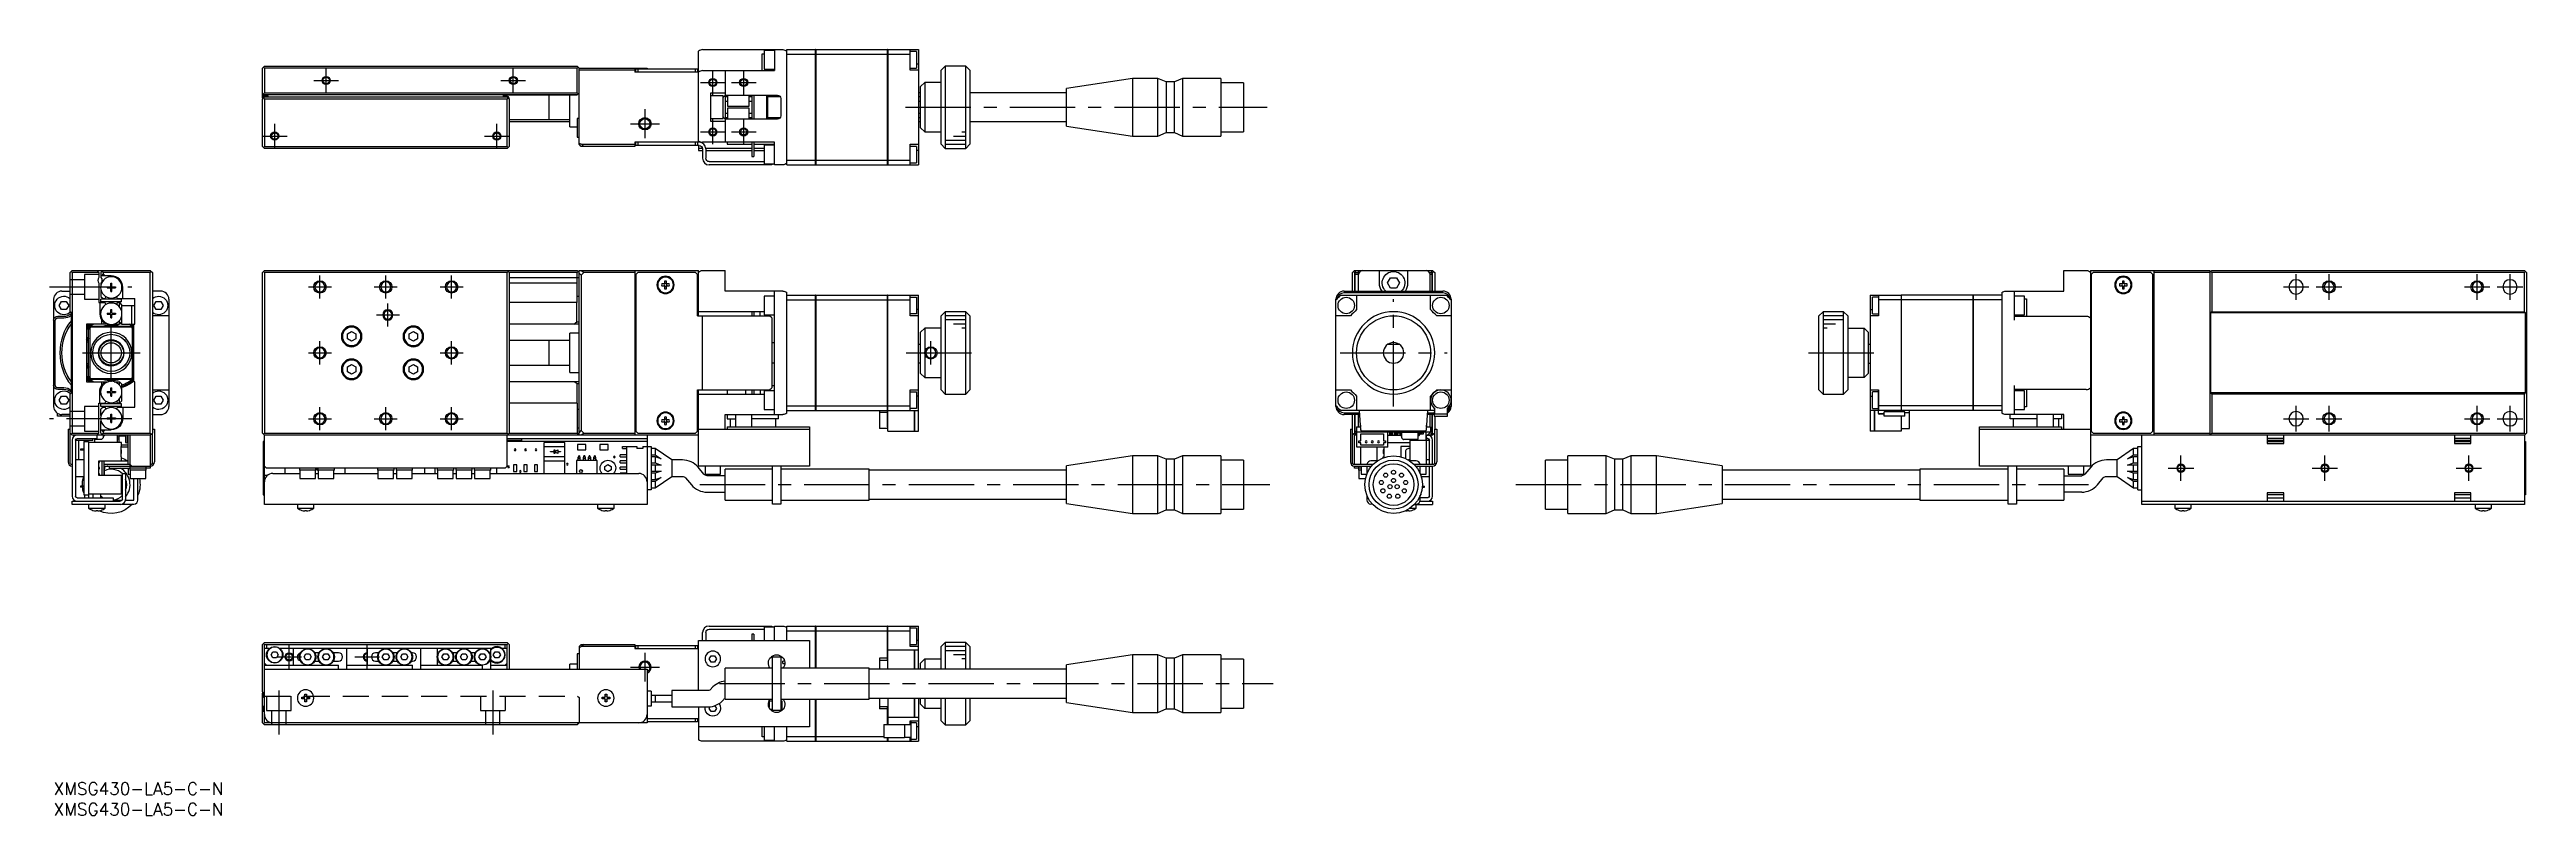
# Model space of a CAD drawing. Extents: x -1 to 601, y -8 to 178.
import ezdxf

# ---------------------------------------------------------------- set-up
doc = ezdxf.new("R2010")
doc.units = 0
doc.header["$LTSCALE"] = 0.5
doc.linetypes.add('CENTER', pattern=[50.8, 31.75, -6.35, 6.35, -6.35])
doc.linetypes.add('DASHED', pattern=[19.05, 12.7, -6.35])
for name, color, linetype in [('MSM_CENTER', 1, 'CENTER'), ('MSM_CONTINUOUS', 7, 'CONTINUOUS'), ('MSM_DASHED', 4, 'DASHED'), ('MSM_NARROW', 5, 'CONTINUOUS'), ('MSM_PART_NUMBER', 7, 'CONTINUOUS')]:
    doc.layers.add(name, color=color, linetype=linetype)
doc.styles.get("Standard").update_dxf_attribs({"font": 'txt.shx', "height": 1, "bigfont": 'bigfont.shx'})

# ---------------------------------------------------------------- blocks, each defined once
blk = doc.blocks.new('*U2')
at = {"layer": 'MSM_PART_NUMBER'}
blk.add_text('XMSG430-LA5-C-N', height=3, dxfattribs=at).set_placement((0, -3))
blk = doc.blocks.new('*U3')
at = {"layer": 'MSM_PART_NUMBER'}
blk.add_text('XMSG430-LA5-C-N', height=3, dxfattribs=at).set_placement((0, -8))

msp = doc.modelspace()

# ---------------------------------------------------------------- linework, layer by layer
at = {"layer": 'MSM_CENTER'}
for p, q in [((63.24, 170.49), (69.24, 170.49)), ((66.24, 167.49), (66.24, 173.49)), ((108.74, 170.49), (114.74, 170.49)), ((111.74, 167.49), (111.74, 173.49)), ((157.24, 169.99), (163.24, 169.99)), ((160.24, 166.99), (160.24, 172.99)), ((164.74, 169.99), (170.74, 169.99)), ((167.74, 166.99), (167.74, 172.99)), ((143.74, 163.49), (143.74, 156.49)), ((207.05, 163.99), (294.99, 163.99)), ((50.74, 156.99), (56.74, 156.99)), ((53.74, 153.99), (53.74, 159.99)), ((104.74, 156.99), (110.74, 156.99)), ((107.74, 153.99), (107.74, 159.99)), ((140.24, 159.99), (147.24, 159.99)), ((157.24, 157.99), (163.24, 157.99)), ((160.24, 154.99), (160.24, 160.99)), ((164.74, 157.99), (170.74, 157.99)), ((167.74, 154.99), (167.74, 160.99)), ((64.74, 117.54), (64.74, 123.14)), ((80.74, 117.54), (80.74, 123.14)), ((96.74, 117.54), (96.74, 123.14)), ((545.11, 117.24), (545.11, 123.44)), ((553.11, 117.24), (553.11, 123.44)), ((589.11, 117.24), (589.11, 123.44)), ((597.11, 117.24), (597.11, 123.44)), ((-1, 120.34), (19, 120.34)), ((61.94, 120.34), (67.54, 120.34)), ((77.94, 120.34), (83.54, 120.34)), ((81.24, 110.74), (81.24, 116.34)), ((93.94, 120.34), (99.54, 120.34)), ((325.71, 91.34), (325.71, 117.34)), ((542.01, 120.34), (548.21, 120.34)), ((550.01, 120.34), (556.21, 120.34)), ((586.01, 120.34), (592.21, 120.34)), ((594.01, 120.34), (600.21, 120.34)), ((14, 97.34), (14, 111.34)), ((78.44, 113.54), (84.04, 113.54)), ((7, 104.34), (21, 104.34)), ((61.94, 104.34), (67.54, 104.34)), ((64.74, 101.54), (64.74, 107.14)), ((93.94, 104.34), (99.54, 104.34)), ((96.74, 101.54), (96.74, 107.14)), ((207.24, 104.34), (225.24, 104.34)), ((213.24, 101.54), (213.24, 107.14)), ((312.71, 104.34), (338.71, 104.34)), ((426.61, 104.34), (444.61, 104.34)), ((64.74, 85.54), (64.74, 91.14)), ((80.74, 85.54), (80.74, 91.14)), ((96.74, 85.54), (96.74, 91.14)), ((545.11, 85.24), (545.11, 91.44)), ((553.11, 85.24), (553.11, 91.44)), ((589.11, 85.24), (589.11, 91.44)), ((597.11, 85.24), (597.11, 91.44)), ((19, 88.34), (-1, 88.34)), ((61.94, 88.34), (67.54, 88.34)), ((77.94, 88.34), (83.54, 88.34)), ((93.94, 88.34), (99.54, 88.34)), ((542.01, 88.34), (548.21, 88.34)), ((550.01, 88.34), (556.21, 88.34)), ((586.01, 88.34), (592.21, 88.34)), ((594.01, 88.34), (600.21, 88.34)), ((517.11, 73.24), (517.11, 79.44)), ((552.11, 73.24), (552.11, 79.44)), ((587.11, 73.24), (587.11, 79.44)), ((157.05, 72.34), (295.67, 72.34)), ((355.47, 72.34), (494.64, 72.34)), ((514.01, 76.34), (520.21, 76.34)), ((549.01, 76.34), (555.21, 76.34)), ((584.01, 76.34), (590.21, 76.34)), ((54.24, 30.5), (60.24, 30.5)), ((57.24, 27.5), (57.24, 33.5)), ((73.24, 30.5), (79.24, 30.5)), ((76.24, 27.5), (76.24, 33.5)), ((143.74, 31.5), (143.74, 24.5)), ((140.24, 28), (147.24, 28)), ((54.74, 22.31), (54.74, 11.63)), ((106.74, 22.31), (106.74, 11.63)), ((161.89, 24), (296.48, 24))]:
    msp.add_line(p, q, dxfattribs=at)
at = {"layer": 'MSM_CONTINUOUS'}
for p, q in [((156.74, 172.51), (156.74, 177.61)), ((157.74, 177.99), (177.24, 177.99)), ((172.24, 176.94), (172.74, 176.94)), ((172.24, 172.89), (172.24, 176.94)), ((175.24, 177.74), (172.74, 177.74)), ((172.74, 177.74), (172.74, 173.24)), ((175.24, 177.99), (175.24, 172.89)), ((178.24, 177.99), (185.23, 177.99)), ((178.24, 149.99), (178.24, 177.99)), ((178.24, 176.84), (185.23, 176.84)), ((185.23, 149.99), (185.23, 177.99)), ((185.24, 177.98), (185.23, 177.98)), ((185.24, 176.83), (185.23, 176.83)), ((185.24, 177.99), (185.24, 149.99)), ((185.24, 177.99), (202.73, 177.99)), ((185.24, 176.84), (202.73, 176.84)), ((202.73, 149.99), (202.73, 177.99)), ((202.74, 177.98), (202.73, 177.98)), ((202.74, 176.83), (202.73, 176.83)), ((202.74, 177.99), (210.24, 177.99)), ((202.74, 177.99), (202.74, 149.99)), ((202.74, 176.84), (208.24, 176.84)), ((208.24, 172.99), (208.24, 177.99)), ((209.74, 177.49), (208.24, 177.49)), ((209.74, 177.49), (209.74, 173.49)), ((210.24, 177.99), (210.24, 149.99)), ((50.74, 173.49), (50.99, 173.74)), ((50.74, 166.29), (50.74, 173.49)), ((51.24, 173.99), (50.99, 173.74)), ((50.99, 173.74), (51.24, 173.49)), ((51.24, 173.99), (127.24, 173.99)), ((51.24, 173.49), (51.24, 167.49)), ((127.24, 173.49), (51.24, 173.49)), ((127.74, 173.49), (127.24, 173.99)), ((127.24, 173.49), (127.49, 173.74)), ((127.24, 167.49), (127.24, 173.49)), ((127.74, 154.99), (127.74, 173.49)), ((127.74, 173.49), (144.24, 173.49)), ((141.24, 172.99), (127.74, 172.99)), ((141.24, 173.49), (141.24, 172.49)), ((156.74, 172.49), (141.24, 172.49)), ((141.54, 172.49), (141.54, 173.29)), ((141.54, 173.29), (156.54, 173.29)), ((142.04, 173.29), (142.04, 172.49)), ((144.24, 173.49), (144.24, 173.29)), ((156.04, 172.49), (156.04, 173.29)), ((156.54, 173.29), (156.54, 172.49)), ((156.74, 155.49), (156.74, 172.49)), ((157.74, 172.89), (175.24, 172.89)), ((163.24, 172.89), (163.24, 166.87)), ((172.74, 173.24), (175.24, 173.24)), ((208.24, 173.49), (209.74, 173.49)), ((210.24, 172.99), (208.24, 172.99)), ((210.24, 174.49), (209.74, 174.49)), ((210.74, 168.99), (211.74, 169.99)), ((210.74, 158.99), (210.74, 168.99)), ((211.74, 169.99), (211.74, 157.99)), ((215.74, 169.99), (211.74, 169.99)), ((216.74, 173.99), (215.74, 172.99)), ((215.74, 154.99), (215.74, 172.99)), ((221.74, 173.99), (216.74, 173.99)), ((216.74, 173.99), (216.74, 153.99)), ((222.74, 172.99), (221.74, 173.99)), ((221.74, 153.99), (221.74, 173.99)), ((222.74, 172.99), (222.74, 154.99)), ((262.24, 170.99), (246.24, 168.56)), ((262.24, 170.99), (262.24, 156.99)), ((268.44, 170.99), (262.24, 170.99)), ((268.44, 156.99), (268.44, 170.99)), ((270.44, 170.14), (268.44, 170.99)), ((270.44, 170.14), (270.44, 157.84)), ((272.44, 170.14), (270.44, 170.14)), ((274.44, 170.99), (272.44, 170.14)), ((272.44, 157.84), (272.44, 170.14)), ((274.44, 170.99), (274.44, 156.99)), ((283.74, 170.99), (274.44, 170.99)), ((283.74, 170.99), (283.74, 156.99)), ((289.24, 169.94), (283.74, 169.94)), ((289.24, 169.94), (289.24, 158.04)), ((51.24, 167.49), (50.74, 166.99)), ((127.24, 166.99), (50.74, 166.99)), ((50.74, 166.79), (52.14, 166.79)), ((50.84, 166.19), (50.74, 166.29)), ((50.74, 165.99), (50.99, 166.24)), ((50.74, 154.49), (50.74, 165.99)), ((50.84, 166.09), (50.84, 166.29)), ((50.99, 166.24), (51.24, 166.49)), ((50.99, 166.24), (51.24, 165.99)), ((51.84, 166.59), (51.14, 166.59)), ((51.24, 167.49), (127.24, 167.49)), ((51.24, 166.49), (110.24, 166.49)), ((110.24, 165.99), (51.24, 165.99)), ((51.24, 165.99), (51.24, 154.49)), ((52.14, 166.49), (52.14, 166.79)), ((109.34, 166.49), (109.34, 166.89)), ((127.14, 166.89), (109.34, 166.89)), ((110.34, 166.59), (109.64, 166.59)), ((110.24, 166.49), (110.74, 165.99)), ((110.24, 165.99), (110.49, 166.24)), ((110.24, 154.49), (110.24, 165.99)), ((110.64, 166.29), (110.64, 166.09)), ((110.74, 165.99), (110.74, 154.49)), ((120.44, 160.99), (120.44, 166.89)), ((125.44, 159.24), (125.44, 166.89)), ((127.14, 166.89), (127.24, 166.99)), ((127.49, 167.24), (127.24, 167.49)), ((127.24, 166.99), (127.74, 167.49)), ((159.74, 167.49), (163.24, 167.49)), ((159.74, 160.49), (159.74, 167.49)), ((162.74, 166.74), (159.74, 166.74)), ((162.74, 161.24), (162.74, 166.74)), ((163.24, 166.87), (163.33, 166.87)), ((163.25, 166.84), (163.33, 166.87)), ((163.34, 161.12), (163.34, 166.87)), ((163.84, 166.49), (163.34, 166.49)), ((163.34, 165.49), (163.84, 165.49)), ((163.54, 166.89), (175.94, 166.89)), ((163.74, 166.89), (163.74, 166.49)), ((163.84, 166.89), (163.84, 164.24)), ((163.84, 164.24), (169.04, 164.24)), ((163.84, 163.74), (163.84, 161.09)), ((169.04, 163.74), (163.84, 163.74)), ((169.04, 164.24), (169.04, 166.89)), ((169.74, 166.49), (169.04, 166.49)), ((169.04, 165.49), (169.74, 165.49)), ((169.04, 161.09), (169.04, 163.74)), ((169.74, 166.89), (169.74, 161.09)), ((170.24, 166.89), (170.24, 161.09)), ((173.34, 161.09), (173.34, 166.89)), ((173.54, 166.89), (173.54, 161.09)), ((176.63, 166.49), (173.54, 166.49)), ((176.74, 166.09), (176.74, 161.89)), ((210.74, 167.49), (210.24, 167.49)), ((210.74, 166.49), (210.24, 166.49)), ((210.24, 165.49), (210.74, 165.49)), ((246.24, 167.49), (222.74, 167.49)), ((246.24, 159.42), (246.24, 168.56)), ((110.74, 160.99), (125.44, 160.99)), ((110.74, 160.49), (125.44, 160.49)), ((125.44, 159.24), (127.24, 159.24)), ((127.24, 161.24), (127.24, 156.74)), ((127.74, 161.24), (127.24, 161.24)), ((127.24, 156.74), (127.74, 156.74)), ((159.74, 161.24), (162.74, 161.24)), ((163.24, 160.49), (159.74, 160.49)), ((163.24, 161.12), (163.24, 155.49)), ((163.24, 161.12), (163.33, 161.12)), ((163.33, 161.12), (163.25, 161.15)), ((163.84, 162.49), (163.34, 162.49)), ((163.34, 161.49), (163.84, 161.49)), ((175.94, 161.09), (163.54, 161.09)), ((163.74, 161.49), (163.74, 161.09)), ((169.74, 162.49), (169.04, 162.49)), ((169.04, 161.49), (169.74, 161.49)), ((173.54, 161.49), (176.63, 161.49)), ((210.74, 162.49), (210.24, 162.49)), ((210.24, 161.49), (210.74, 161.49)), ((210.24, 160.49), (210.74, 160.49)), ((211.74, 157.99), (210.74, 158.99)), ((211.74, 157.99), (215.74, 157.99)), ((222.74, 160.49), (246.24, 160.49)), ((246.24, 159.42), (262.24, 156.99)), ((262.24, 156.99), (268.44, 156.99)), ((268.44, 156.99), (270.44, 157.84)), ((270.44, 157.84), (272.44, 157.84)), ((272.44, 157.84), (274.44, 156.99)), ((274.44, 156.99), (283.74, 156.99)), ((283.74, 158.04), (289.24, 158.04)), ((50.99, 154.24), (50.74, 154.49)), ((51.24, 154.49), (50.99, 154.24)), ((50.99, 154.24), (51.24, 153.99)), ((51.24, 154.49), (110.24, 154.49)), ((110.24, 153.99), (51.24, 153.99)), ((110.49, 154.24), (110.24, 154.49)), ((110.24, 153.99), (110.74, 154.49)), ((127.74, 155.3), (128.35, 154.99)), ((128.24, 154.49), (127.74, 154.99)), ((141.24, 154.49), (128.24, 154.49)), ((128.35, 154.99), (141.24, 154.99)), ((128.35, 154.99), (128.85, 154.49)), ((156.94, 155.49), (141.24, 155.49)), ((141.24, 155.49), (141.24, 154.49)), ((141.54, 154.69), (141.54, 155.49)), ((156.94, 154.69), (141.54, 154.69)), ((142.04, 155.49), (142.04, 154.69)), ((156.04, 154.69), (156.04, 155.49)), ((156.54, 155.49), (156.54, 154.69)), ((156.74, 154.69), (156.74, 153.49)), ((157.73, 153.99), (156.74, 153.99)), ((156.74, 153.49), (157.74, 153.49)), ((175.24, 155.49), (157.74, 155.49)), ((157.74, 153.89), (157.74, 151.59)), ((169.74, 153.99), (158.54, 153.99)), ((158.54, 153.89), (158.54, 151.59)), ((158.54, 153.49), (169.74, 153.49)), ((159.34, 150.79), (172.74, 150.79)), ((163.74, 155.49), (163.74, 154.99)), ((163.74, 154.99), (169.74, 154.99)), ((169.74, 155.49), (169.74, 151.99)), ((169.74, 151.99), (170.24, 151.99)), ((170.24, 155.49), (170.24, 151.99)), ((170.24, 154.99), (175.24, 154.99)), ((172.74, 153.99), (170.24, 153.99)), ((170.24, 153.49), (172.74, 153.49)), ((175.24, 154.74), (172.74, 154.74)), ((172.74, 154.74), (172.74, 150.24)), ((175.24, 149.99), (175.24, 155.49)), ((178.24, 151.15), (185.23, 151.15)), ((185.24, 151.15), (185.23, 151.15)), ((185.24, 151.15), (202.73, 151.15)), ((202.74, 151.15), (202.73, 151.15)), ((202.74, 151.15), (208.24, 151.15)), ((208.24, 154.99), (210.24, 154.99)), ((208.24, 149.99), (208.24, 154.99)), ((209.74, 154.49), (208.24, 154.49)), ((209.74, 154.49), (209.74, 150.49)), ((210.24, 153.49), (209.74, 153.49)), ((215.74, 154.99), (216.74, 153.99)), ((216.74, 153.99), (221.74, 153.99)), ((221.74, 153.99), (222.74, 154.99)), ((174.54, 149.99), (159.34, 149.99)), ((172.74, 150.24), (175.24, 150.24)), ((174.04, 149.99), (174.04, 150.24)), ((174.54, 150.24), (174.54, 149.99)), ((177.24, 149.99), (175.24, 149.99)), ((178.24, 149.99), (185.23, 149.99)), ((185.24, 150), (185.23, 150)), ((185.24, 149.99), (202.73, 149.99)), ((202.74, 150), (202.73, 150)), ((202.74, 149.99), (210.24, 149.99)), ((208.24, 150.49), (209.74, 150.49)), ((4, 123.84), (4.5, 124.34)), ((4, 114.34), (4, 123.84)), ((4.5, 123.84), (4.25, 124.09)), ((4.5, 124.34), (23.5, 124.34)), ((4.5, 123.84), (4.5, 84.84)), ((11, 123.84), (4.5, 123.84)), ((10.5, 124.34), (11, 123.84)), ((11, 123.84), (11, 122.6)), ((11, 121.28), (11, 116.54)), ((11.75, 124.09), (11.5, 123.84)), ((11.5, 123.84), (11.5, 122.6)), ((14, 123.04), (11.5, 123.04)), ((11.5, 121.28), (11.5, 120.95)), ((12, 123.54), (11.65, 123.04)), ((11.75, 124.09), (12, 124.34)), ((12, 123.84), (11.75, 124.09)), ((12, 123.84), (12, 123.54)), ((23.5, 123.84), (12, 123.84)), ((12.5, 123.04), (12, 123.54)), ((13.86, 121.24), (14.15, 121.24)), ((13.86, 120.45), (13.86, 121.24)), ((14.15, 120.71), (13.86, 120.71)), ((14.15, 120.45), (14.15, 121.24)), ((23.5, 124.34), (24, 123.84)), ((23.75, 124.09), (23.5, 123.84)), ((23.5, 84.84), (23.5, 123.84)), ((24, 123.84), (24, 84.84)), ((50.99, 124.09), (50.74, 123.84)), ((50.74, 84.84), (50.74, 123.84)), ((51.24, 124.34), (50.99, 124.09)), ((50.99, 124.09), (51.24, 123.84)), ((51.24, 124.34), (127.24, 124.34)), ((110.24, 123.84), (51.24, 123.84)), ((51.24, 123.84), (51.24, 84.84)), ((110.74, 123.84), (110.24, 124.34)), ((110.24, 123.84), (110.49, 124.09)), ((110.24, 84.84), (110.24, 123.84)), ((127.24, 123.84), (110.74, 123.84)), ((110.74, 123.84), (110.74, 84.84)), ((110.74, 122.6), (127.24, 122.6)), ((127.24, 121.28), (110.74, 121.28)), ((127.49, 124.09), (127.24, 124.34)), ((127.24, 123.84), (127.49, 124.09)), ((127.24, 122.6), (127.24, 123.84)), ((127.74, 122.59), (127.24, 122.59)), ((127.24, 116.54), (127.24, 122.59)), ((127.74, 123.84), (127.49, 124.09)), ((127.74, 124.34), (156.74, 124.34)), ((127.74, 84.34), (127.74, 124.34)), ((128.24, 123.23), (127.74, 123.73)), ((128.85, 123.84), (128.24, 123.23)), ((128.24, 123.23), (128.24, 85.45)), ((128.35, 124.34), (128.85, 123.84)), ((141.24, 123.84), (128.85, 123.84)), ((141.24, 124.34), (141.24, 84.34)), ((142.04, 123.84), (141.54, 123.34)), ((141.54, 123.34), (141.54, 85.34)), ((156.04, 123.84), (142.04, 123.84)), ((148.5, 121.08), (147.82, 121.08)), ((147.82, 120.6), (148.5, 120.6)), ((148.5, 121.76), (148.5, 121.08)), ((148.5, 120.6), (148.5, 119.92)), ((148.98, 121.08), (148.98, 121.76)), ((149.66, 121.08), (148.98, 121.08)), ((148.98, 120.6), (149.66, 120.6)), ((148.98, 119.92), (148.98, 120.6)), ((156.54, 123.34), (156.04, 123.84)), ((156.54, 113.34), (156.54, 123.34)), ((156.74, 113.34), (156.74, 124.34)), ((157.74, 124.34), (163.24, 124.34)), ((163.24, 119.34), (163.24, 124.34)), ((315.71, 123.84), (316.21, 124.34)), ((315.71, 119.34), (315.71, 123.84)), ((316.21, 123.84), (315.96, 124.09)), ((316.71, 124.34), (316.21, 123.84)), ((316.21, 124.34), (335.21, 124.34)), ((316.21, 123.84), (316.21, 119.34)), ((316.41, 119.34), (316.41, 123.84)), ((316.41, 123.84), (317.21, 123.84)), ((317.21, 123.34), (316.41, 123.34)), ((317.21, 123.34), (317.21, 124.34)), ((317.21, 119.34), (317.21, 123.34)), ((322.21, 124.34), (322.21, 121.34)), ((324.27, 121.34), (324.99, 122.59)), ((324.99, 120.09), (324.27, 121.34)), ((324.99, 122.59), (326.44, 122.59)), ((326.44, 122.59), (327.16, 121.34)), ((327.16, 121.34), (326.44, 120.09)), ((329.21, 121.34), (329.21, 124.34)), ((334.21, 124.14), (334.21, 124.34)), ((334.48, 123.84), (335.01, 123.84)), ((335.01, 123.34), (334.61, 123.34)), ((334.61, 119.34), (334.61, 123.34)), ((335.21, 123.84), (334.71, 124.34)), ((335.01, 123.84), (335.01, 119.34)), ((335.21, 124.34), (335.46, 124.09)), ((335.46, 124.09), (335.21, 123.84)), ((335.21, 119.34), (335.21, 123.84)), ((335.46, 124.09), (335.71, 123.84)), ((335.71, 123.84), (335.71, 119.34)), ((488.61, 119.34), (488.61, 124.34)), ((488.61, 124.34), (494.11, 124.34)), ((495.11, 124.34), (495.11, 76.84)), ((495.11, 124.34), (524.11, 124.34)), ((495.81, 123.84), (495.31, 123.34)), ((495.31, 123.34), (495.31, 85.34)), ((509.81, 123.84), (495.81, 123.84)), ((502.87, 121.08), (502.19, 121.08)), ((502.19, 120.6), (502.87, 120.6)), ((502.87, 121.76), (502.87, 121.08)), ((502.87, 120.6), (502.87, 119.92)), ((503.35, 121.08), (503.35, 121.76)), ((504.03, 121.08), (503.35, 121.08)), ((503.35, 119.92), (503.35, 120.6)), ((503.35, 120.6), (504.03, 120.6)), ((510.31, 123.34), (509.81, 123.84)), ((510.31, 85.34), (510.31, 123.34)), ((510.61, 84.34), (510.61, 124.34)), ((524.11, 123.84), (510.61, 123.84)), ((524.11, 124.34), (524.11, 84.34)), ((524.61, 124.34), (524.11, 123.84)), ((524.36, 124.09), (524.61, 123.84)), ((524.61, 124.34), (600.61, 124.34)), ((524.61, 123.84), (524.61, 114.34)), ((600.61, 123.84), (524.61, 123.84)), ((600.86, 124.09), (600.61, 124.34)), ((600.61, 123.84), (600.86, 124.09)), ((600.61, 114.34), (600.61, 123.84)), ((601.11, 123.84), (600.86, 124.09)), ((601.11, 123.84), (601.11, 84.84)), ((0, 117.34), (0, 91.34)), ((1.35, 115.84), (1.92, 116.84)), ((1.92, 114.84), (1.35, 115.84)), ((1.92, 116.84), (3.08, 116.84)), ((3.08, 114.84), (1.92, 114.84)), ((2, 119.34), (4, 119.34)), ((3.08, 116.84), (3.65, 115.84)), ((3.65, 115.84), (3.08, 114.84)), ((11, 116.54), (12.46, 116.54)), ((11.2, 116.54), (11.2, 113.84)), ((11.5, 119.53), (11.5, 118.04)), ((11.5, 118.04), (12, 117.54)), ((11.5, 116.74), (11.5, 117.34)), ((16.5, 117.34), (11.5, 117.34)), ((16.5, 116.74), (11.5, 116.74)), ((12, 117.54), (12.48, 117.54)), ((12.46, 116.54), (12.54, 116.4)), ((12.54, 117.63), (12.48, 117.54)), ((13, 120.39), (13.8, 120.39)), ((13, 120.39), (13, 120.1)), ((13, 120.1), (13.8, 120.1)), ((13.53, 120.1), (13.53, 120.39)), ((13.86, 119.24), (13.86, 120.04)), ((13.86, 119.77), (14.15, 119.77)), ((13.86, 119.24), (14.15, 119.24)), ((13.86, 114.84), (14.15, 114.84)), ((13.86, 114.05), (13.86, 114.84)), ((14.15, 119.24), (14.15, 120.04)), ((14.15, 114.05), (14.15, 114.84)), ((14.21, 120.39), (15, 120.39)), ((14.21, 120.1), (15, 120.1)), ((14.47, 120.1), (14.47, 120.39)), ((15, 120.39), (15, 120.1)), ((15.52, 117.54), (15.33, 117.87)), ((15.33, 116.16), (15.54, 116.54)), ((15.52, 117.54), (19.7, 117.54)), ((16, 116.54), (15.54, 116.54)), ((16, 115.5), (16, 116.54)), ((16, 116.54), (16.5, 116.04)), ((16.5, 116.74), (16.5, 117.34)), ((16.5, 116.04), (16.5, 114.55)), ((19.7, 115.79), (16.5, 115.79)), ((16.8, 117.54), (16.8, 120.24)), ((19, 111.29), (19, 115.79)), ((19.7, 111.34), (19.7, 117.54)), ((26, 119.34), (24, 119.34)), ((24.35, 115.84), (24.92, 116.84)), ((24.92, 114.84), (24.35, 115.84)), ((24.92, 116.84), (26.08, 116.84)), ((26.08, 114.84), (24.92, 114.84)), ((26.08, 116.84), (26.65, 115.84)), ((26.65, 115.84), (26.08, 114.84)), ((28, 117.34), (28, 113.34)), ((127.24, 116.54), (110.74, 116.54)), ((127.14, 111.84), (127.14, 116.54)), ((127.24, 118.09), (127.74, 118.09)), ((177.24, 119.34), (163.24, 119.34)), ((172.74, 118.09), (172.74, 113.59)), ((175.24, 118.09), (172.74, 118.09)), ((175.24, 89.34), (175.24, 119.34)), ((178.24, 89.72), (178.24, 118.96)), ((178.24, 118.34), (185.23, 118.34)), ((178.24, 117.19), (185.23, 117.19)), ((185.23, 90.34), (185.23, 118.34)), ((185.24, 118.33), (185.23, 118.33)), ((185.24, 117.18), (185.23, 117.18)), ((185.24, 118.34), (202.73, 118.34)), ((185.24, 118.34), (185.24, 90.34)), ((185.24, 117.19), (202.73, 117.19)), ((202.73, 86.34), (202.73, 118.34)), ((202.74, 118.33), (202.73, 118.33)), ((202.74, 117.18), (202.73, 117.18)), ((202.74, 118.34), (210.24, 118.34)), ((202.74, 85.34), (202.74, 118.34)), ((202.74, 117.19), (208.24, 117.19)), ((208.24, 113.34), (208.24, 118.34)), ((208.24, 117.84), (209.74, 117.84)), ((209.74, 117.84), (209.74, 113.84)), ((210.24, 114.84), (209.74, 114.84)), ((210.24, 85.34), (210.24, 118.34)), ((311.71, 91.34), (311.71, 117.34)), ((312.87, 118.34), (338.56, 118.34)), ((313.71, 119.34), (337.71, 119.34)), ((313.71, 118.96), (337.71, 118.96)), ((316.71, 118.34), (316.71, 114.84)), ((326.44, 120.09), (324.99, 120.09)), ((334.71, 114.84), (334.71, 118.34)), ((339.71, 117.34), (339.71, 91.34)), ((441.61, 118.34), (449.11, 118.34)), ((441.61, 118.34), (441.61, 85.34)), ((441.61, 114.84), (442.11, 114.84)), ((442.11, 113.84), (442.11, 117.84)), ((443.61, 117.84), (442.11, 117.84)), ((443.61, 118.34), (443.61, 113.34)), ((449.11, 117.19), (443.61, 117.19)), ((449.11, 118.34), (449.11, 90.04)), ((449.11, 118.33), (449.12, 118.33)), ((449.11, 117.18), (449.12, 117.18)), ((466.61, 118.34), (449.12, 118.34)), ((449.12, 118.34), (449.12, 90.04)), ((466.61, 117.19), (449.12, 117.19)), ((466.61, 90.34), (466.61, 118.34)), ((466.61, 118.33), (466.62, 118.33)), ((466.61, 117.18), (466.62, 117.18)), ((466.62, 118.34), (466.62, 90.34)), ((473.61, 118.34), (466.62, 118.34)), ((473.61, 117.19), (466.62, 117.19)), ((473.61, 118.96), (473.61, 89.72)), ((474.61, 119.34), (488.61, 119.34)), ((476.61, 119.34), (476.61, 112.24)), ((479.11, 118.09), (476.61, 118.09)), ((479.11, 113.59), (479.11, 118.09)), ((479.11, 117.42), (479.61, 117.42)), ((479.61, 117.42), (479.61, 113.24)), ((495.31, 118.59), (495.11, 118.59)), ((510.61, 118.59), (510.31, 118.59)), ((510.61, 118.09), (510.31, 118.09)), ((0.38, 96.57), (0.38, 112.11)), ((1, 113.24), (2.5, 113.24)), ((1.13, 112.86), (2.5, 112.86)), ((4.3, 114.04), (4, 114.34)), ((4.3, 94.64), (4.3, 114.04)), ((8, 111.34), (8, 97.34)), ((13.29, 111.34), (8, 111.34)), ((8.5, 110.04), (8.8, 110.34)), ((8.5, 98.64), (8.5, 110.04)), ((9, 110.54), (8.8, 110.34)), ((8.8, 110.34), (8.8, 98.34)), ((9, 110.54), (9.3, 110.84)), ((19, 110.54), (9, 110.54)), ((9.3, 110.84), (18.7, 110.84)), ((11.7, 111.34), (11.7, 112.24)), ((12.2, 111.7), (12.2, 111.34)), ((13, 113.99), (13.8, 113.99)), ((13, 113.99), (13, 113.7)), ((13, 113.7), (13.8, 113.7)), ((13.53, 113.7), (13.53, 113.99)), ((14.15, 114.31), (13.86, 114.31)), ((13.86, 112.84), (13.86, 113.64)), ((13.86, 113.37), (14.15, 113.37)), ((13.86, 112.84), (14.15, 112.84)), ((14.15, 112.84), (14.15, 113.64)), ((14.21, 113.99), (15, 113.99)), ((14.21, 113.7), (15, 113.7)), ((14.47, 113.7), (14.47, 113.99)), ((14.71, 111.34), (16, 111.34)), ((15, 113.99), (15, 113.7)), ((16, 111.34), (16, 112.18)), ((16.5, 111.84), (16, 111.34)), ((16.5, 113.13), (16.5, 111.29)), ((16.5, 111.29), (19.5, 111.29)), ((18.7, 110.84), (19, 110.54)), ((19.2, 110.34), (19, 110.54)), ((19.2, 98.34), (19.2, 110.34)), ((19.2, 110.34), (19.5, 110.04)), ((19.5, 97.34), (19.5, 111.34)), ((19.5, 111.34), (19.7, 111.34)), ((28, 113.34), (24, 113.34)), ((28, 113.34), (28, 95.34)), ((71.44, 108.92), (72.44, 109.5)), ((71.44, 107.76), (71.44, 108.92)), ((72.44, 109.5), (73.44, 108.92)), ((73.44, 108.92), (73.44, 107.76)), ((86.44, 108.92), (87.44, 109.5)), ((86.44, 107.76), (86.44, 108.92)), ((87.44, 109.5), (88.44, 108.92)), ((88.44, 108.92), (88.44, 107.76)), ((127.74, 111.34), (110.74, 111.34)), ((127.74, 109.09), (125.44, 109.09)), ((125.44, 99.59), (125.44, 109.09)), ((126.43, 111.34), (127.14, 111.84)), ((127.14, 111.84), (127.74, 111.84)), ((141.54, 114.34), (141.24, 114.34)), ((141.24, 112.59), (141.54, 112.59)), ((141.44, 109.34), (141.24, 109.14)), ((141.44, 109.34), (141.44, 99.34)), ((141.54, 109.34), (141.44, 109.34)), ((172.74, 114.34), (156.54, 114.34)), ((156.54, 113.34), (174.04, 113.34)), ((157.74, 95.34), (157.74, 113.34)), ((169.74, 114.34), (169.74, 113.34)), ((170.24, 114.34), (170.24, 113.34)), ((171.74, 113.34), (171.74, 114.34)), ((172.74, 113.59), (175.24, 113.59)), ((174.54, 112.84), (174.04, 113.34)), ((174.54, 112.84), (174.54, 95.84)), ((209.74, 113.84), (208.24, 113.84)), ((210.24, 113.34), (208.24, 113.34)), ((210.74, 109.34), (211.74, 110.34)), ((210.74, 99.34), (210.74, 109.34)), ((211.74, 110.34), (211.74, 98.34)), ((215.74, 110.34), (211.74, 110.34)), ((216.74, 114.34), (215.74, 113.34)), ((215.74, 95.34), (215.74, 113.34)), ((216.74, 114.34), (216.74, 94.34)), ((221.74, 114.34), (216.74, 114.34)), ((221.74, 94.34), (221.74, 114.34)), ((222.74, 113.34), (221.74, 114.34)), ((222.74, 113.34), (222.74, 95.34)), ((315.21, 113.34), (311.71, 113.34)), ((339.71, 113.34), (336.21, 113.34)), ((430.11, 114.34), (429.11, 113.34)), ((429.11, 95.34), (429.11, 113.34)), ((430.11, 114.34), (430.11, 94.34)), ((435.11, 114.34), (430.11, 114.34)), ((435.11, 94.34), (435.11, 114.34)), ((436.11, 113.34), (435.11, 114.34)), ((436.11, 113.34), (436.11, 95.34)), ((436.11, 110.34), (440.11, 110.34)), ((440.11, 98.34), (440.11, 110.34)), ((441.11, 109.34), (440.11, 110.34)), ((441.11, 109.34), (441.11, 99.34)), ((443.61, 113.34), (441.61, 113.34)), ((442.11, 113.84), (443.61, 113.84)), ((476.61, 113.59), (479.11, 113.59)), ((476.61, 113.24), (494.11, 113.24)), ((495.31, 114.34), (495.11, 114.34)), ((495.31, 113.34), (495.11, 113.34)), ((495.31, 111.84), (495.11, 111.84)), ((510.31, 112.59), (510.61, 112.59)), ((510.41, 109.34), (510.31, 109.34)), ((510.41, 99.34), (510.41, 109.34)), ((510.61, 109.14), (510.41, 109.34)), ((524.61, 114.34), (524.31, 114.04)), ((600.91, 114.04), (524.31, 114.04)), ((524.31, 114.04), (524.31, 94.64)), ((524.61, 114.34), (600.61, 114.34)), ((600.91, 114.04), (600.61, 114.34)), ((600.91, 94.64), (600.91, 114.04)), ((11.04, 103.28), (11.04, 103.28)), ((16.97, 103.28), (16.97, 103.28)), ((17.2, 107.32), (17.2, 107.5)), ((17.2, 107.32), (17.43, 107.09)), ((17.43, 107.26), (17.43, 107.09)), ((17.43, 107.09), (17.56, 107.09)), ((72.44, 107.19), (71.44, 107.76)), ((73.44, 107.76), (72.44, 107.19)), ((87.44, 107.19), (86.44, 107.76)), ((88.44, 107.76), (87.44, 107.19)), ((125.44, 107.34), (110.74, 107.34)), ((120.44, 101.34), (120.44, 107.34)), ((174.54, 106.84), (175.24, 106.84)), ((210.74, 106.34), (210.24, 106.34)), ((327.21, 106.34), (324.21, 106.34)), ((441.61, 106.34), (441.11, 106.34)), ((8, 97.34), (13.29, 97.34)), ((8.8, 98.34), (8.5, 98.64)), ((8.8, 98.34), (9, 98.14)), ((9, 98.14), (19, 98.14)), ((9.3, 97.84), (9, 98.14)), ((18.7, 97.84), (9.3, 97.84)), ((11.7, 96.44), (11.7, 97.34)), ((12.2, 97.34), (12.2, 96.99)), ((12.56, 101.54), (12.63, 101.54)), ((12.69, 101.48), (12.63, 101.54)), ((14.71, 97.34), (16, 97.34)), ((15.38, 101.54), (15.31, 101.48)), ((15.38, 101.54), (15.44, 101.54)), ((16, 96.5), (16, 97.34)), ((16, 97.34), (16.5, 96.84)), ((16.5, 96.84), (16.5, 95.55)), ((17.43, 101.59), (17.2, 101.37)), ((17.2, 101.18), (17.2, 101.37)), ((17.43, 101.59), (17.43, 101.42)), ((17.56, 101.59), (17.43, 101.59)), ((19, 98.14), (18.7, 97.84)), ((19, 98.14), (19.2, 98.34)), ((19.5, 98.64), (19.2, 98.34)), ((19.7, 97.34), (19.5, 97.34)), ((19.7, 91.14), (19.7, 97.34)), ((71.44, 100.92), (72.44, 101.5)), ((71.44, 99.76), (71.44, 100.92)), ((72.44, 99.19), (71.44, 99.76)), ((72.44, 101.5), (73.44, 100.92)), ((73.44, 99.76), (72.44, 99.19)), ((73.44, 100.92), (73.44, 99.76)), ((86.44, 100.92), (87.44, 101.5)), ((86.44, 99.76), (86.44, 100.92)), ((87.44, 99.19), (86.44, 99.76)), ((87.44, 101.5), (88.44, 100.92)), ((88.44, 99.76), (87.44, 99.19)), ((88.44, 100.92), (88.44, 99.76)), ((110.74, 101.34), (125.44, 101.34)), ((127.74, 97.34), (110.74, 97.34)), ((125.44, 99.59), (127.74, 99.59)), ((127.24, 96.84), (126.53, 97.34)), ((127.24, 92.14), (127.24, 96.84)), ((127.74, 96.84), (127.24, 96.84)), ((141.24, 99.54), (141.44, 99.34)), ((141.44, 99.34), (141.54, 99.34)), ((175.24, 101.84), (174.54, 101.84)), ((175.24, 96.34), (174.54, 96.34)), ((210.74, 101.84), (210.24, 101.84)), ((211.74, 98.34), (210.74, 99.34)), ((211.74, 98.34), (215.74, 98.34)), ((440.11, 98.34), (436.11, 98.34)), ((440.11, 98.34), (441.11, 99.34)), ((441.11, 101.84), (441.61, 101.84)), ((476.61, 96.44), (476.61, 89.34)), ((495.11, 96.84), (495.31, 96.84)), ((510.31, 99.34), (510.41, 99.34)), ((510.41, 99.34), (510.61, 99.54)), ((2.5, 95.44), (1, 95.44)), ((2.5, 95.82), (1.13, 95.82)), ((1.35, 92.84), (1.92, 93.84)), ((1.92, 91.84), (1.35, 92.84)), ((1.92, 93.84), (3.08, 93.84)), ((3.08, 91.84), (1.92, 91.84)), ((3.08, 93.84), (3.65, 92.84)), ((3.65, 92.84), (3.08, 91.84)), ((4, 94.34), (4.3, 94.64)), ((4, 84.84), (4, 94.34)), ((11, 92.14), (12.46, 92.14)), ((11, 84.84), (11, 92.14)), ((11.2, 92.14), (11.2, 94.84)), ((11.5, 91.34), (11.5, 91.94)), ((16.5, 91.94), (11.5, 91.94)), ((16.5, 91.34), (11.5, 91.34)), ((12, 91.14), (11.5, 90.64)), ((11.5, 89.15), (11.5, 90.64)), ((12, 91.14), (12.48, 91.14)), ((12.54, 92.28), (12.46, 92.14)), ((12.48, 91.14), (12.54, 91.05)), ((13, 94.99), (13.8, 94.99)), ((13, 94.99), (13, 94.7)), ((13, 94.7), (13.8, 94.7)), ((13.53, 94.7), (13.53, 94.99)), ((13.86, 95.84), (14.15, 95.84)), ((13.86, 95.05), (13.86, 95.84)), ((14.15, 95.31), (13.86, 95.31)), ((13.86, 93.84), (13.86, 94.64)), ((13.86, 94.37), (14.15, 94.37)), ((13.86, 93.84), (14.15, 93.84)), ((14.15, 95.05), (14.15, 95.84)), ((14.15, 93.84), (14.15, 94.64)), ((14.21, 94.99), (15, 94.99)), ((14.21, 94.7), (15, 94.7)), ((14.47, 94.7), (14.47, 94.99)), ((15, 94.99), (15, 94.7)), ((15.54, 92.14), (15.33, 92.52)), ((15.33, 90.81), (15.52, 91.14)), ((15.52, 91.14), (19.7, 91.14)), ((16, 92.14), (15.54, 92.14)), ((16, 92.14), (16, 93.18)), ((16.5, 92.64), (16, 92.14)), ((16.5, 94.13), (16.5, 92.64)), ((16.5, 91.34), (16.5, 91.94)), ((16.8, 91.14), (16.8, 88.44)), ((24, 95.34), (28, 95.34)), ((24.35, 92.84), (24.92, 93.84)), ((24.92, 91.84), (24.35, 92.84)), ((24.92, 93.84), (26.08, 93.84)), ((26.08, 91.84), (24.92, 91.84)), ((26.08, 93.84), (26.65, 92.84)), ((26.65, 92.84), (26.08, 91.84)), ((28, 95.34), (28, 91.34)), ((127.34, 92.14), (110.74, 92.14)), ((127.74, 90.59), (127.24, 90.59)), ((127.24, 90.59), (127.24, 86.09)), ((127.34, 90.59), (127.34, 92.14)), ((141.54, 96.09), (141.24, 96.09)), ((141.24, 94.34), (141.54, 94.34)), ((156.54, 85.34), (156.54, 95.34)), ((156.54, 95.34), (174.04, 95.34)), ((156.54, 94.34), (172.74, 94.34)), ((156.74, 76.84), (156.74, 95.34)), ((163.74, 95.34), (163.74, 94.34)), ((168.24, 94.34), (168.24, 95.34)), ((169.74, 95.34), (169.74, 94.34)), ((170.24, 95.34), (170.24, 94.34)), ((171.74, 95.34), (171.74, 94.34)), ((172.74, 95.09), (172.74, 90.59)), ((175.24, 95.09), (172.74, 95.09)), ((172.74, 90.59), (175.24, 90.59)), ((174.04, 95.34), (174.54, 95.84)), ((178.24, 91.5), (185.23, 91.5)), ((178.24, 90.34), (185.23, 90.34)), ((185.24, 91.5), (185.23, 91.5)), ((185.24, 90.35), (185.23, 90.35)), ((185.24, 91.5), (202.73, 91.5)), ((185.24, 90.34), (202.73, 90.34)), ((200.74, 90.34), (200.74, 85.94)), ((202.74, 91.5), (202.73, 91.5)), ((202.74, 90.35), (202.73, 90.35)), ((202.74, 91.5), (208.24, 91.5)), ((202.74, 90.34), (210.24, 90.34)), ((208.24, 95.34), (210.24, 95.34)), ((208.24, 90.34), (208.24, 95.34)), ((208.24, 94.84), (209.74, 94.84)), ((209.74, 90.84), (208.24, 90.84)), ((209.23, 85.34), (209.23, 90.34)), ((209.24, 90.34), (209.24, 85.34)), ((209.74, 94.84), (209.74, 90.84)), ((210.24, 93.84), (209.74, 93.84)), ((215.74, 95.34), (216.74, 94.34)), ((216.74, 94.34), (221.74, 94.34)), ((221.74, 94.34), (222.74, 95.34)), ((311.71, 95.34), (315.21, 95.34)), ((335.71, 90.34), (312.87, 90.34)), ((316.71, 93.84), (316.71, 90.34)), ((317.79, 85.62), (317.46, 90.34)), ((333.96, 90.34), (333.63, 85.62)), ((334.71, 90.34), (334.71, 93.84)), ((335.71, 89.44), (335.71, 90.84)), ((336.21, 95.34), (339.71, 95.34)), ((338.71, 90.84), (338.71, 89.44)), ((429.11, 95.34), (430.11, 94.34)), ((430.11, 94.34), (435.11, 94.34)), ((435.11, 94.34), (436.11, 95.34)), ((441.61, 95.34), (443.61, 95.34)), ((441.61, 93.84), (442.11, 93.84)), ((443.51, 90.34), (441.61, 90.34)), ((442.11, 90.84), (442.11, 94.84)), ((443.51, 94.84), (442.11, 94.84)), ((442.11, 90.84), (443.61, 90.84)), ((442.61, 85.34), (442.61, 90.34)), ((442.62, 90.34), (442.62, 85.34)), ((443.51, 95.34), (443.51, 89.74)), ((443.61, 95.34), (443.61, 92.84)), ((443.61, 92.84), (443.61, 91.5)), ((443.61, 92.84), (443.61, 90.34)), ((449.11, 91.5), (443.61, 91.5)), ((443.61, 90.48), (443.61, 90.84)), ((443.61, 89.74), (443.61, 90.48)), ((449.11, 90.34), (443.61, 90.34)), ((449.11, 91.5), (449.12, 91.5)), ((449.11, 90.35), (449.12, 90.35)), ((466.61, 91.5), (449.12, 91.5)), ((466.61, 90.34), (449.12, 90.34)), ((451.11, 85.94), (451.11, 90.34)), ((466.61, 91.5), (466.62, 91.5)), ((466.61, 90.35), (466.62, 90.35)), ((473.61, 91.5), (466.62, 91.5)), ((473.61, 90.34), (466.62, 90.34)), ((494.11, 95.44), (476.61, 95.44)), ((479.11, 95.09), (476.61, 95.09)), ((476.61, 90.59), (479.11, 90.59)), ((479.11, 90.59), (479.11, 95.09)), ((479.61, 91.26), (479.11, 91.26)), ((479.61, 95.44), (479.61, 91.26)), ((495.31, 95.34), (495.11, 95.34)), ((495.11, 94.34), (495.31, 94.34)), ((510.61, 96.09), (510.31, 96.09)), ((510.31, 90.59), (510.61, 90.59)), ((524.31, 94.64), (524.61, 94.34)), ((600.91, 94.64), (524.31, 94.64)), ((524.61, 94.34), (524.61, 84.84)), ((600.61, 94.34), (524.61, 94.34)), ((600.61, 94.34), (600.91, 94.64)), ((600.61, 84.84), (600.61, 94.34)), ((0.9, 88.94), (0.9, 89.67)), ((4, 88.94), (0.9, 88.94)), ((4, 89.34), (2, 89.34)), ((3.5, 85.84), (4, 85.84)), ((3.5, 85.84), (3.5, 77.84)), ((4.25, 84.59), (4, 84.84)), ((4, 77.54), (4, 84.84)), ((4.25, 84.59), (4.5, 84.84)), ((4.5, 84.34), (4.25, 84.59)), ((4.5, 84.84), (11, 84.84)), ((23.5, 84.34), (4.5, 84.34)), ((11, 84.84), (10.5, 84.34)), ((10.5, 84.34), (10.5, 83.54)), ((11.5, 84.84), (11.5, 87.73)), ((11.5, 85.64), (14, 85.64)), ((11.5, 84.84), (11.75, 84.59)), ((11.65, 85.64), (12, 85.14)), ((11.75, 84.59), (12, 84.84)), ((12, 84.34), (11.75, 84.59)), ((12, 85.14), (12.5, 85.64)), ((12, 85.14), (12, 84.84)), ((12, 84.84), (23.5, 84.84)), ((12, 84.34), (12, 83.68)), ((13, 88.59), (13.8, 88.59)), ((13, 88.59), (13, 88.3)), ((13, 88.3), (13.8, 88.3)), ((13.53, 88.3), (13.53, 88.59)), ((13.86, 89.44), (14.15, 89.44)), ((13.86, 88.65), (13.86, 89.44)), ((14.15, 88.91), (13.86, 88.91)), ((13.86, 87.44), (13.86, 88.24)), ((13.86, 87.97), (14.15, 87.97)), ((13.86, 87.44), (14.15, 87.44)), ((14.15, 88.65), (14.15, 89.44)), ((14.15, 87.44), (14.15, 88.24)), ((14.21, 88.59), (15, 88.59)), ((14.21, 88.3), (15, 88.3)), ((14.47, 88.3), (14.47, 88.59)), ((15, 88.59), (15, 88.3)), ((15.43, 84.34), (15.43, 82.59)), ((15.93, 82.59), (15.93, 84.34)), ((17.43, 84.34), (17.43, 82.74)), ((17.93, 82.74), (17.93, 84.34)), ((18, 84.34), (18, 77.34)), ((18.5, 84.34), (18.5, 75.84)), ((23.5, 84.84), (23.75, 84.59)), ((23.75, 84.59), (23.5, 84.34)), ((23.5, 84.34), (23.5, 76.34)), ((24, 84.84), (23.75, 84.59)), ((24, 89.34), (26, 89.34)), ((24, 85.84), (24.5, 85.84)), ((24, 77.54), (24, 84.84)), ((24.5, 85.84), (24.5, 77.84)), ((50.74, 84.84), (50.99, 84.59)), ((51.24, 84.84), (50.99, 84.59)), ((50.99, 84.59), (51.24, 84.34)), ((51.24, 84.84), (110.24, 84.84)), ((156.74, 84.34), (51.24, 84.34)), ((51.24, 67.54), (51.24, 84.34)), ((110.49, 84.59), (110.24, 84.84)), ((110.24, 84.34), (110.49, 84.59)), ((110.24, 76.84), (110.24, 84.34)), ((110.49, 84.59), (110.74, 84.84)), ((110.74, 84.84), (127.34, 84.84)), ((127.24, 86.09), (127.74, 86.09)), ((127.24, 84.34), (127.54, 84.64)), ((127.34, 84.84), (127.34, 86.09)), ((127.54, 84.64), (127.34, 84.84)), ((127.54, 84.64), (127.74, 84.84)), ((127.74, 84.95), (128.24, 85.45)), ((128.24, 85.45), (128.85, 84.84)), ((128.85, 84.84), (128.35, 84.34)), ((128.85, 84.84), (141.24, 84.84)), ((141.54, 85.34), (142.04, 84.84)), ((142.04, 84.84), (156.04, 84.84)), ((144.24, 84.34), (144.24, 67.54)), ((148.5, 88.08), (147.82, 88.08)), ((147.82, 87.6), (148.5, 87.6)), ((148.5, 88.76), (148.5, 88.08)), ((148.5, 87.6), (148.5, 86.92)), ((148.98, 88.08), (148.98, 88.76)), ((149.66, 88.08), (148.98, 88.08)), ((148.98, 87.6), (149.66, 87.6)), ((148.98, 86.92), (148.98, 87.6)), ((156.04, 84.84), (156.54, 85.34)), ((156.74, 85.84), (183.74, 85.84)), ((163.24, 85.84), (163.24, 89.34)), ((163.24, 89.34), (177.24, 89.34)), ((163.74, 89.34), (163.74, 88.34)), ((163.74, 88.34), (165.74, 88.34)), ((163.74, 86.34), (183.74, 86.34)), ((163.74, 86.34), (163.74, 85.84)), ((164.49, 88.34), (164.49, 86.34)), ((165.74, 89.34), (165.74, 86.34)), ((169.74, 86.34), (169.74, 89.34)), ((176.24, 88.34), (169.74, 88.34)), ((175.49, 88.34), (175.49, 86.34)), ((176.24, 88.34), (176.24, 89.34)), ((183.74, 86.34), (183.74, 76.84)), ((202.73, 89.84), (200.74, 89.84)), ((202.74, 85.94), (200.74, 85.94)), ((202.73, 90.04), (202.74, 90.04)), ((202.73, 88.94), (202.74, 88.94)), ((202.74, 86.34), (202.73, 86.34)), ((202.74, 85.34), (209.23, 85.34)), ((209.24, 85.35), (209.23, 85.35)), ((209.24, 85.34), (210.24, 85.34)), ((317.51, 89.72), (313.71, 89.72)), ((317.53, 89.34), (313.71, 89.34)), ((315.21, 85.84), (315.21, 77.84)), ((315.21, 85.84), (315.71, 85.84)), ((315.71, 85.84), (315.71, 89.34)), ((315.71, 77.54), (315.71, 85.84)), ((316.21, 84.34), (315.71, 84.84)), ((315.96, 84.59), (316.21, 84.84)), ((316.21, 89.34), (316.21, 84.84)), ((316.21, 84.84), (316.71, 84.34)), ((316.79, 84.34), (316.21, 84.34)), ((316.21, 77.34), (316.21, 84.34)), ((316.41, 84.84), (316.41, 89.34)), ((316.41, 85.34), (316.71, 85.34)), ((316.79, 84.84), (316.41, 84.84)), ((316.71, 86.34), (316.71, 85.14)), ((316.71, 86.34), (317.74, 86.34)), ((316.71, 85.14), (334.71, 85.14)), ((316.79, 81.44), (316.79, 85.14)), ((317.21, 86.34), (317.21, 89.34)), ((317.71, 86.77), (317.71, 86.34)), ((317.79, 84.64), (323.29, 84.64)), ((317.79, 82.99), (317.79, 84.64)), ((333.33, 85.34), (318.09, 85.34)), ((323.29, 84.64), (323.29, 82.99)), ((324.29, 81.44), (324.29, 85.14)), ((324.29, 84.34), (327.31, 84.34)), ((324.71, 85.14), (324.71, 84.34)), ((325.46, 84.72), (324.71, 84.72)), ((325.46, 84.59), (324.71, 84.59)), ((325.46, 85.14), (325.46, 84.34)), ((325.96, 85.14), (325.96, 84.34)), ((326.71, 84.72), (325.96, 84.72)), ((326.71, 84.59), (325.96, 84.59)), ((326.67, 84.91), (326.67, 85.14)), ((326.67, 84.91), (327.18, 84.91)), ((326.71, 84.91), (326.71, 84.34)), ((326.92, 84.91), (326.92, 85.14)), ((326.98, 84.91), (326.98, 85.14)), ((327.21, 85.14), (327.21, 85.14)), ((327.21, 84.9), (327.21, 84.34)), ((327.28, 84.72), (327.21, 84.72)), ((327.28, 84.59), (327.21, 84.59)), ((327.28, 84.81), (327.28, 84.48)), ((327.51, 84.48), (327.51, 84.81)), ((327.72, 84.72), (327.51, 84.72)), ((327.72, 84.59), (327.51, 84.59)), ((327.61, 84.38), (327.72, 84.38)), ((327.72, 83.68), (327.72, 84.94)), ((327.82, 85.04), (331.52, 85.04)), ((328.4, 85.14), (328.4, 85.04)), ((329.21, 85.14), (329.21, 85.04)), ((329.81, 85.14), (329.81, 85.04)), ((329.94, 85.14), (329.94, 85.04)), ((331.62, 84.94), (331.62, 83.36)), ((331.83, 84.59), (331.62, 84.59)), ((331.62, 84.38), (331.73, 84.38)), ((331.83, 84.48), (331.83, 84.81)), ((331.94, 85.14), (331.94, 85.06)), ((332.06, 84.81), (332.06, 84.48)), ((332.89, 84.59), (332.06, 84.59)), ((332.16, 84.91), (332.67, 84.91)), ((332.35, 85.14), (332.35, 84.91)), ((332.42, 85.14), (332.42, 84.91)), ((332.67, 85.14), (332.67, 84.91)), ((332.89, 85.14), (332.89, 84.59)), ((333.61, 83.14), (333.61, 85.14)), ((333.68, 86.34), (334.71, 86.34)), ((333.71, 86.34), (333.71, 86.77)), ((333.71, 84.34), (334.21, 84.34)), ((333.71, 77.34), (333.71, 84.34)), ((335.61, 89.34), (333.89, 89.34)), ((335.61, 89.72), (333.92, 89.72)), ((334.21, 84.34), (334.21, 84.54)), ((335.21, 84.34), (334.21, 84.34)), ((335.01, 84.84), (334.48, 84.84)), ((334.61, 86.34), (334.61, 89.34)), ((334.71, 86.34), (334.71, 85.14)), ((334.71, 85.34), (335.01, 85.34)), ((334.71, 84.34), (335.21, 84.84)), ((335.01, 89.34), (335.01, 84.84)), ((335.21, 84.84), (335.21, 89.34)), ((335.21, 84.84), (335.46, 84.59)), ((335.71, 84.84), (335.21, 84.34)), ((335.61, 90.04), (335.61, 88.94)), ((335.71, 90.04), (335.61, 90.04)), ((335.61, 88.94), (338.81, 88.94)), ((338.71, 89.44), (335.71, 89.44)), ((335.71, 88.94), (335.71, 85.84)), ((335.71, 77.54), (335.71, 85.84)), ((335.71, 85.84), (336.21, 85.84)), ((336.21, 85.84), (336.21, 77.84)), ((338.81, 90.04), (338.71, 90.04)), ((338.81, 88.94), (338.81, 90.04)), ((442.61, 85.34), (441.61, 85.34)), ((442.61, 85.35), (442.62, 85.35)), ((449.11, 85.34), (442.62, 85.34)), ((445.01, 89.54), (443.81, 89.54)), ((445.01, 89.44), (443.81, 89.44)), ((450.01, 90.04), (445.01, 90.04)), ((445.01, 88.94), (445.01, 90.04)), ((450.01, 88.94), (445.01, 88.94)), ((449.11, 88.94), (449.11, 85.34)), ((449.12, 86.34), (449.11, 86.34)), ((449.11, 85.94), (451.11, 85.94)), ((449.12, 88.94), (449.12, 86.34)), ((450.01, 88.94), (450.01, 90.04)), ((450.01, 89.84), (451.11, 89.84)), ((468.11, 86.34), (488.11, 86.34)), ((468.11, 76.84), (468.11, 86.34)), ((468.11, 85.84), (495.11, 85.84)), ((488.61, 89.34), (474.61, 89.34)), ((475.61, 88.34), (475.61, 89.34)), ((482.11, 88.34), (475.61, 88.34)), ((476.36, 88.34), (476.36, 86.34)), ((482.11, 89.34), (482.11, 86.34)), ((486.11, 86.34), (486.11, 89.34)), ((488.11, 88.34), (486.11, 88.34)), ((487.36, 88.34), (487.36, 86.34)), ((488.11, 89.34), (488.11, 88.34)), ((488.11, 86.34), (488.11, 85.84)), ((488.61, 85.84), (488.61, 89.34)), ((495.11, 90.09), (495.31, 90.09)), ((600.61, 84.34), (495.11, 84.34)), ((495.31, 85.34), (495.81, 84.84)), ((495.81, 84.84), (509.81, 84.84)), ((502.87, 88.08), (502.19, 88.08)), ((502.19, 87.6), (502.87, 87.6)), ((502.87, 88.76), (502.87, 88.08)), ((502.87, 87.6), (502.87, 86.92)), ((503.35, 88.08), (503.35, 88.76)), ((504.03, 88.08), (503.35, 88.08)), ((503.35, 86.92), (503.35, 87.6)), ((503.35, 87.6), (504.03, 87.6)), ((507.61, 67.54), (507.61, 84.34)), ((509.81, 84.84), (510.31, 85.34)), ((510.31, 90.09), (510.61, 90.09)), ((510.61, 84.84), (524.11, 84.84)), ((524.11, 84.84), (524.36, 84.59)), ((524.61, 84.84), (524.36, 84.59)), ((524.36, 84.59), (524.61, 84.34)), ((524.61, 84.84), (600.61, 84.84)), ((538.11, 84.34), (538.11, 82.34)), ((542.11, 82.34), (542.11, 84.34)), ((583.61, 84.34), (583.61, 82.34)), ((587.61, 82.34), (587.61, 84.34)), ((600.86, 84.59), (600.61, 84.84)), ((600.61, 84.34), (600.86, 84.59)), ((600.61, 84.34), (600.61, 67.54)), ((600.86, 84.59), (601.11, 84.84)), ((4.5, 83.14), (4.5, 69.54)), ((5.3, 83.14), (5.3, 69.54)), ((7.3, 78.34), (5.3, 78.34)), ((5.5, 83.49), (5.5, 83.04)), ((9.5, 83.04), (5.5, 83.04)), ((5.7, 83.54), (10.5, 83.54)), ((6, 83.04), (6, 78.34)), ((6.5, 80.97), (6.5, 80.72)), ((7.3, 80.97), (6.5, 80.97)), ((7.3, 80.72), (6.5, 80.72)), ((7.3, 82.84), (7.3, 69.84)), ((7.3, 82.84), (8.5, 82.84)), ((8.5, 82.84), (8.5, 69.84)), ((16.5, 82.59), (8.5, 82.59)), ((9.5, 83.04), (9.5, 83.54)), ((10, 82.59), (10, 83.54)), ((11.58, 83.26), (10, 83.26)), ((11.97, 83.61), (11.65, 83.29)), ((12, 84.15), (12.11, 84.15)), ((15.43, 83.94), (15.93, 83.94)), ((15.43, 83.44), (15.93, 83.44)), ((17.43, 84.14), (15.93, 84.14)), ((16.5, 81.59), (16.4, 81.59)), ((16.4, 79.09), (16.4, 81.59)), ((18, 81.44), (16.4, 81.44)), ((16.4, 80.79), (16.5, 80.79)), ((16.4, 80.42), (16.5, 80.42)), ((16.4, 80.27), (16.5, 80.27)), ((16.4, 79.89), (16.5, 79.89)), ((16.5, 79.09), (16.4, 79.09)), ((16.5, 81.59), (16.5, 82.59)), ((18, 81.94), (16.5, 81.94)), ((16.5, 79.89), (16.5, 80.79)), ((16.5, 78.09), (16.5, 79.09)), ((18, 84.14), (17.93, 84.14)), ((51.24, 82.84), (50.94, 82.84)), ((50.94, 82.84), (50.94, 69.84)), ((110.24, 83.54), (144.24, 83.54)), ((113.74, 83.04), (110.24, 83.04)), ((144.24, 82.84), (110.24, 82.84)), ((113.74, 83.54), (113.74, 82.84)), ((119.24, 75.04), (119.24, 82.59)), ((124.24, 82.59), (119.24, 82.59)), ((119.24, 81.59), (124.24, 81.59)), ((124.24, 79.09), (119.24, 79.09)), ((120.74, 80.42), (121.69, 80.42)), ((120.74, 80.27), (120.74, 80.42)), ((121.69, 80.27), (120.74, 80.27)), ((121.69, 80.79), (121.84, 80.79)), ((121.69, 80.42), (121.69, 80.79)), ((121.69, 79.89), (121.69, 80.27)), ((121.84, 79.89), (121.69, 79.89)), ((121.84, 80.4), (122.52, 80.79)), ((121.84, 80.79), (121.84, 80.4)), ((122.52, 79.89), (121.84, 80.28)), ((121.84, 80.28), (121.84, 79.89)), ((122.52, 80.79), (122.52, 80.42)), ((122.52, 80.42), (123.22, 80.42)), ((123.22, 80.27), (122.52, 80.27)), ((122.52, 80.27), (122.52, 79.89)), ((123.22, 80.42), (123.22, 80.27)), ((124.24, 75.04), (124.24, 82.59)), ((127.28, 78.29), (131.98, 78.29)), ((127.36, 82.05), (127.36, 80.8)), ((129.36, 82.05), (127.36, 82.05)), ((127.36, 80.8), (129.36, 80.8)), ((127.51, 79.02), (127.63, 79.09)), ((127.51, 78.29), (127.51, 79.02)), ((127.51, 78.73), (127.94, 78.73)), ((127.63, 79.09), (127.63, 79.34)), ((127.83, 79.34), (127.63, 79.34)), ((127.83, 79.34), (127.83, 79.09)), ((127.83, 79.09), (127.94, 79.02)), ((127.94, 79.02), (127.94, 78.29)), ((128.78, 79.02), (128.9, 79.09)), ((128.78, 78.29), (128.78, 79.02)), ((128.78, 78.73), (129.21, 78.73)), ((128.9, 79.09), (128.9, 79.34)), ((129.1, 79.34), (128.9, 79.34)), ((129.1, 79.34), (129.1, 79.09)), ((129.1, 79.09), (129.21, 79.02)), ((129.21, 79.02), (129.21, 78.29)), ((129.36, 80.8), (129.36, 82.05)), ((130.05, 79.02), (130.17, 79.09)), ((130.05, 78.29), (130.05, 79.02)), ((130.05, 78.73), (130.48, 78.73)), ((130.37, 79.34), (130.17, 79.34)), ((130.17, 79.09), (130.17, 79.34)), ((130.37, 79.34), (130.37, 79.09)), ((130.37, 79.09), (130.48, 79.02)), ((130.48, 79.02), (130.48, 78.29)), ((131.32, 79.02), (131.44, 79.09)), ((131.32, 78.29), (131.32, 79.02)), ((131.32, 78.73), (131.75, 78.73)), ((131.44, 79.09), (131.44, 79.34)), ((131.64, 79.34), (131.44, 79.34)), ((131.64, 79.34), (131.64, 79.09)), ((131.64, 79.09), (131.75, 79.02)), ((131.75, 79.02), (131.75, 78.29)), ((132.76, 82.05), (132.76, 80.8)), ((134.76, 82.05), (132.76, 82.05)), ((132.76, 80.8), (134.76, 80.8)), ((134.76, 80.8), (134.76, 82.05)), ((137.74, 79.09), (137.74, 79.59)), ((139.24, 79.59), (137.74, 79.59)), ((137.74, 79.09), (139.24, 79.09)), ((138.24, 81.09), (138.24, 81.59)), ((138.24, 81.59), (141.74, 81.59)), ((138.24, 81.09), (139.24, 81.09)), ((139.24, 81.59), (139.24, 75.04)), ((141.74, 81.59), (141.74, 81.09)), ((143.24, 81.09), (141.74, 81.09)), ((143.24, 81.59), (145.24, 81.59)), ((143.24, 81.59), (143.24, 81.09)), ((145.24, 81.59), (145.24, 71.09)), ((146.24, 81.09), (145.24, 81.09)), ((145.24, 79.59), (146.24, 79.59)), ((146.24, 79.09), (145.24, 79.09)), ((146.24, 81.09), (146.24, 79.59)), ((150.24, 78.34), (146.24, 81.09)), ((146.24, 79.59), (147.69, 78.59)), ((146.24, 79.09), (146.24, 77.59)), ((147.69, 78.59), (146.24, 79.09)), ((150.24, 78.34), (150.24, 74.34)), ((152.84, 78.34), (150.24, 78.34)), ((262.24, 79.34), (246.24, 76.91)), ((262.24, 79.34), (262.24, 65.34)), ((268.44, 79.34), (262.24, 79.34)), ((268.44, 65.34), (268.44, 79.34)), ((270.44, 78.49), (268.44, 79.34)), ((270.44, 78.49), (270.44, 66.19)), ((272.44, 78.49), (270.44, 78.49)), ((274.44, 79.34), (272.44, 78.49)), ((272.44, 66.19), (272.44, 78.49)), ((274.44, 79.34), (274.44, 65.34)), ((283.74, 79.34), (274.44, 79.34)), ((283.74, 79.34), (283.74, 65.34)), ((289.24, 78.29), (283.74, 78.29)), ((289.24, 78.29), (289.24, 66.39)), ((324.29, 81.44), (316.79, 81.44)), ((317.29, 82.49), (317.29, 82.99)), ((317.29, 82.99), (317.79, 82.99)), ((317.79, 82.49), (317.29, 82.49)), ((317.71, 81.44), (317.71, 77.34)), ((317.79, 81.94), (317.79, 82.49)), ((323.29, 81.94), (317.79, 81.94)), ((321.71, 78.09), (321.71, 81.44)), ((323.31, 80.79), (323.21, 80.79)), ((323.21, 80.79), (323.21, 79.89)), ((323.31, 80.42), (323.21, 80.42)), ((323.31, 80.27), (323.21, 80.27)), ((323.31, 79.89), (323.21, 79.89)), ((323.21, 79.09), (323.31, 79.09)), ((323.21, 78.88), (323.21, 79.09)), ((323.29, 82.99), (323.79, 82.99)), ((323.79, 82.49), (323.29, 82.49)), ((323.29, 82.49), (323.29, 81.94)), ((323.31, 81.44), (323.31, 79.09)), ((323.79, 82.99), (323.79, 82.49)), ((324.29, 82.59), (329.71, 82.59)), ((327.51, 81.59), (327.51, 79.11)), ((329.71, 81.59), (327.51, 81.59)), ((327.61, 84.15), (327.72, 84.15)), ((328.07, 83.29), (327.75, 83.61)), ((331.52, 83.26), (328.14, 83.26)), ((328.61, 80.34), (328.61, 78.71)), ((329.71, 83.26), (329.71, 78.09)), ((329.81, 83.26), (329.81, 83.14)), ((329.81, 83.14), (333.61, 83.14)), ((331.62, 84.15), (331.73, 84.15)), ((334.01, 83.54), (333.71, 83.54)), ((334.21, 83.04), (333.71, 83.04)), ((334.41, 78.34), (333.71, 78.34)), ((334.21, 83.04), (334.21, 83.49)), ((334.41, 77.34), (334.41, 83.14)), ((335.21, 77.34), (335.21, 83.14)), ((362.61, 66.39), (362.61, 78.29)), ((368.11, 78.29), (362.61, 78.29)), ((368.11, 65.34), (368.11, 79.34)), ((377.41, 79.34), (368.11, 79.34)), ((377.41, 65.34), (377.41, 79.34)), ((379.41, 78.49), (377.41, 79.34)), ((379.41, 78.49), (379.41, 66.19)), ((381.41, 78.49), (379.41, 78.49)), ((383.41, 79.34), (381.41, 78.49)), ((381.41, 66.19), (381.41, 78.49)), ((383.41, 79.34), (383.41, 65.34)), ((389.61, 79.34), (383.41, 79.34)), ((389.61, 65.34), (389.61, 79.34)), ((405.61, 76.91), (389.61, 79.34)), ((501.61, 78.34), (499.01, 78.34)), ((505.61, 81.09), (501.61, 78.34)), ((501.61, 74.34), (501.61, 78.34)), ((504.15, 78.59), (505.61, 79.59)), ((505.61, 79.09), (504.15, 78.59)), ((505.61, 79.59), (505.61, 81.09)), ((506.61, 81.09), (505.61, 81.09)), ((505.61, 79.59), (506.61, 79.59)), ((505.61, 77.59), (505.61, 79.09)), ((506.61, 79.09), (505.61, 79.09)), ((506.61, 81.59), (507.61, 81.59)), ((506.61, 71.09), (506.61, 81.59)), ((539.05, 83.54), (538.11, 83.54)), ((542.11, 83.04), (538.11, 83.04)), ((538.11, 82.84), (542.11, 82.84)), ((538.11, 82.34), (542.11, 82.34)), ((541.16, 83.54), (539.05, 83.54)), ((542.11, 83.54), (541.16, 83.54)), ((541.61, 82.84), (541.61, 83.04)), ((584.55, 83.54), (583.61, 83.54)), ((587.61, 83.04), (583.61, 83.04)), ((583.61, 82.84), (587.61, 82.84)), ((583.61, 82.34), (587.61, 82.34)), ((586.66, 83.54), (584.55, 83.54)), ((587.61, 83.54), (586.66, 83.54)), ((600.61, 82.84), (600.91, 82.84)), ((600.91, 82.84), (600.91, 69.84)), ((4.2, 77.34), (4.5, 77.34)), ((5.3, 74.34), (7.3, 74.34)), ((11, 78.09), (18, 78.09)), ((11, 74.59), (11, 78.09)), ((16.5, 74.59), (11, 74.59)), ((11.7, 78.09), (11.7, 74.59)), ((12.2, 78.09), (12.2, 74.59)), ((12.2, 77.34), (18.5, 77.34)), ((12.29, 76.84), (23.5, 76.84)), ((12.35, 74.59), (12.35, 76.34)), ((13.5, 76.84), (13.5, 76.34)), ((13.5, 76.34), (18.5, 76.34)), ((16.5, 70.09), (16.5, 74.59)), ((16.7, 75.04), (17.5, 75.04)), ((16.7, 68.84), (16.7, 75.04)), ((17.5, 75.04), (17.5, 68.74)), ((18.1, 76.34), (18.1, 74.84)), ((18.1, 74.84), (18.6, 74.84)), ((19, 76.84), (18.5, 77.34)), ((22.5, 76.34), (18.5, 76.34)), ((22.5, 75.84), (18.5, 75.84)), ((22.5, 75.84), (18.5, 75.84)), ((18.6, 75.84), (18.6, 73.84)), ((18.6, 73.84), (22.4, 73.84)), ((19.5, 68.59), (19.5, 73.84)), ((20.5, 68.59), (20.5, 73.84)), ((22.4, 73.84), (22.4, 75.84)), ((22.5, 75.84), (22.5, 76.84)), ((23.5, 76.34), (22.5, 76.34)), ((23.5, 77.34), (23.8, 77.34)), ((51.24, 76.84), (51.74, 76.34)), ((51.98, 74.59), (51.24, 74.59)), ((109.74, 76.34), (51.74, 76.34)), ((53.24, 75.04), (59.84, 75.04)), ((56.24, 75.04), (56.24, 76.34)), ((59.74, 76.34), (59.74, 75.84)), ((63.74, 75.84), (59.74, 75.84)), ((59.84, 75.84), (59.84, 73.84)), ((59.84, 73.84), (63.64, 73.84)), ((63.64, 73.84), (63.64, 75.84)), ((63.64, 75.04), (64.34, 75.04)), ((63.74, 75.84), (63.74, 76.34)), ((63.99, 75.91), (63.99, 76.34)), ((64.34, 75.71), (63.99, 75.91)), ((64.24, 76.34), (64.24, 75.84)), ((68.24, 75.84), (64.24, 75.84)), ((64.34, 75.84), (64.34, 73.84)), ((64.34, 73.84), (68.14, 73.84)), ((68.14, 73.84), (68.14, 75.84)), ((68.14, 75.04), (78.84, 75.04)), ((68.24, 75.84), (68.24, 76.34)), ((70.84, 75.04), (70.84, 76.34)), ((78.74, 76.34), (78.74, 75.84)), ((82.74, 75.84), (78.74, 75.84)), ((78.84, 75.84), (78.84, 73.84)), ((78.84, 73.84), (82.64, 73.84)), ((82.64, 73.84), (82.64, 75.84)), ((82.64, 75.04), (83.34, 75.04)), ((82.74, 75.84), (82.74, 76.34)), ((83.24, 76.34), (83.24, 75.84)), ((87.24, 75.84), (83.24, 75.84)), ((83.34, 75.84), (83.34, 73.84)), ((83.34, 73.84), (87.14, 73.84)), ((87.14, 73.84), (87.14, 75.84)), ((87.14, 75.04), (93.34, 75.04)), ((87.24, 75.84), (87.24, 76.34)), ((90.24, 75.04), (90.24, 76.34)), ((92.64, 76.34), (92.64, 75.04)), ((93.24, 76.34), (93.24, 75.84)), ((97.24, 75.84), (93.24, 75.84)), ((93.34, 75.84), (93.34, 73.84)), ((93.34, 73.84), (97.14, 73.84)), ((97.14, 73.84), (97.14, 75.84)), ((97.14, 75.04), (97.84, 75.04)), ((97.24, 75.84), (97.24, 76.34)), ((97.74, 76.34), (97.74, 75.84)), ((101.74, 75.84), (97.74, 75.84)), ((97.84, 75.84), (97.84, 73.84)), ((97.84, 73.84), (101.64, 73.84)), ((101.64, 73.84), (101.64, 75.84)), ((101.64, 75.04), (102.34, 75.04)), ((101.74, 75.84), (101.74, 76.34)), ((102.24, 76.34), (102.24, 75.84)), ((106.24, 75.84), (102.24, 75.84)), ((102.34, 75.84), (102.34, 73.84)), ((102.34, 73.84), (106.14, 73.84)), ((106.14, 73.84), (106.14, 75.84)), ((106.14, 75.04), (142.24, 75.04)), ((106.24, 75.84), (106.24, 76.34)), ((107.74, 75.04), (107.74, 76.34)), ((109.74, 76.34), (110.24, 76.84)), ((111.77, 77.14), (111.77, 75.54)), ((112.57, 77.14), (111.77, 77.14)), ((111.77, 75.54), (112.57, 75.54)), ((112.57, 75.54), (112.57, 77.14)), ((114.31, 77.14), (114.31, 75.54)), ((115.11, 77.14), (114.31, 77.14)), ((114.31, 75.54), (115.11, 75.54)), ((115.11, 75.54), (115.11, 77.14)), ((116.85, 77.14), (116.85, 75.54)), ((117.65, 77.14), (116.85, 77.14)), ((116.85, 75.54), (117.65, 75.54)), ((117.65, 75.54), (117.65, 77.14)), ((119.24, 78.09), (124.24, 78.09)), ((127.18, 75.04), (127.18, 78.19)), ((132.08, 78.19), (132.08, 75.04)), ((133.99, 76.77), (134.74, 77.21)), ((133.99, 75.91), (133.99, 76.77)), ((134.74, 75.47), (133.99, 75.91)), ((134.74, 77.21), (135.49, 76.77)), ((135.49, 75.91), (134.74, 75.47)), ((135.49, 76.77), (135.49, 75.91)), ((137.74, 77.59), (137.74, 78.09)), ((139.24, 78.09), (137.74, 78.09)), ((137.74, 77.59), (139.24, 77.59)), ((137.74, 76.09), (137.74, 76.59)), ((139.24, 76.59), (137.74, 76.59)), ((137.74, 76.09), (139.24, 76.09)), ((137.74, 75.04), (137.74, 75.09)), ((139.24, 75.09), (137.74, 75.09)), ((145.24, 77.59), (146.24, 77.59)), ((147.69, 77.09), (145.24, 77.09)), ((145.24, 75.59), (147.69, 75.59)), ((146.24, 75.09), (145.24, 75.09)), ((145.24, 73.59), (146.24, 73.59)), ((146.24, 73.09), (145.24, 73.09)), ((146.24, 77.59), (147.69, 77.09)), ((146.24, 77.09), (146.24, 75.59)), ((147.69, 75.59), (146.24, 75.09)), ((146.24, 75.09), (146.24, 73.59)), ((146.24, 71.59), (150.24, 74.34)), ((146.24, 73.59), (147.69, 74.09)), ((147.69, 74.09), (146.24, 73.09)), ((146.24, 73.09), (146.24, 71.59)), ((150.24, 74.34), (152.84, 74.34)), ((153.61, 73.98), (155.02, 72.3)), ((158.09, 74.87), (156.67, 76.55)), ((183.74, 76.84), (156.74, 76.84)), ((158.34, 76.84), (158.34, 74.84)), ((158.34, 74.84), (162.14, 74.84)), ((163.24, 74.51), (158.85, 74.51)), ((162.14, 74.84), (162.14, 76.84)), ((163.24, 68.59), (163.24, 76.09)), ((174.74, 76.09), (163.24, 76.09)), ((174.74, 67.59), (174.74, 76.84)), ((176.74, 76.84), (176.74, 67.59)), ((198.24, 76.09), (176.74, 76.09)), ((198.24, 68.59), (198.24, 76.09)), ((246.24, 75.84), (198.24, 75.84)), ((246.24, 67.77), (246.24, 76.91)), ((315.91, 77.34), (320.81, 77.34)), ((316.21, 76.84), (320.35, 76.84)), ((316.21, 76.34), (316.21, 76.84)), ((317.81, 76.34), (316.21, 76.34)), ((317.21, 76.84), (317.21, 76.34)), ((317.21, 76.34), (317.21, 75.84)), ((317.81, 75.84), (317.21, 75.84)), ((317.81, 75.84), (317.21, 75.84)), ((317.31, 75.84), (317.31, 73.84)), ((317.31, 73.84), (318.88, 73.84)), ((317.81, 76.84), (317.81, 74.84)), ((317.81, 74.84), (319.18, 74.84)), ((319.21, 76.84), (319.21, 74.94)), ((321.72, 78.09), (320.21, 78.09)), ((320.21, 76.67), (320.21, 76.84)), ((331.21, 78.09), (329.71, 78.09)), ((330.61, 77.34), (335.51, 77.34)), ((331.08, 76.84), (335.21, 76.84)), ((331.21, 76.84), (331.21, 76.67)), ((332.21, 74.94), (332.21, 76.84)), ((332.25, 74.84), (333.61, 74.84)), ((332.41, 74.37), (332.41, 74.84)), ((332.42, 74.34), (334.41, 74.34)), ((333.61, 74.84), (333.61, 76.84)), ((334.41, 69.54), (334.41, 76.84)), ((335.21, 69.54), (335.21, 76.84)), ((405.61, 76.91), (405.61, 67.77)), ((453.61, 75.84), (405.61, 75.84)), ((453.61, 76.09), (453.61, 68.59)), ((475.11, 76.09), (453.61, 76.09)), ((495.11, 76.84), (468.11, 76.84)), ((475.11, 67.59), (475.11, 76.84)), ((477.11, 76.84), (477.11, 67.59)), ((488.61, 76.09), (477.11, 76.09)), ((488.61, 76.09), (488.61, 68.59)), ((488.61, 74.51), (492.99, 74.51)), ((489.71, 76.84), (489.71, 74.84)), ((489.71, 74.84), (493.51, 74.84)), ((493.51, 74.84), (493.51, 76.84)), ((495.18, 76.55), (493.76, 74.87)), ((496.82, 72.3), (498.24, 73.98)), ((499.01, 74.34), (501.61, 74.34)), ((501.61, 74.34), (505.61, 71.59)), ((504.15, 77.09), (505.61, 77.59)), ((506.61, 77.09), (504.15, 77.09)), ((504.15, 75.59), (506.61, 75.59)), ((505.61, 75.09), (504.15, 75.59)), ((504.15, 74.09), (505.61, 73.59)), ((505.61, 73.09), (504.15, 74.09)), ((505.61, 77.59), (506.61, 77.59)), ((505.61, 75.59), (505.61, 77.09)), ((505.61, 73.59), (505.61, 75.09)), ((506.61, 75.09), (505.61, 75.09)), ((505.61, 73.59), (506.61, 73.59)), ((505.61, 71.59), (505.61, 73.09)), ((506.61, 73.09), (505.61, 73.09)), ((4.5, 67.54), (4.5, 68.34)), ((4.5, 68.34), (16.2, 68.34)), ((16.3, 67.54), (4.5, 67.54)), ((5.7, 69.14), (14.5, 69.14)), ((6.5, 71.97), (6.5, 71.72)), ((7.3, 71.97), (6.5, 71.97)), ((7.3, 71.72), (6.5, 71.72)), ((7.3, 69.84), (8.5, 69.84)), ((7.5, 69.84), (7.5, 69.14)), ((8.5, 70.09), (16.5, 70.09)), ((8.5, 69.84), (8.5, 69.14)), ((8.5, 67.54), (8.5, 66.64)), ((8.5, 66.64), (12.5, 66.64)), ((9.5, 70.09), (9.5, 69.14)), ((11.5, 69.14), (11.5, 70.09)), ((12.5, 66.64), (12.5, 67.54)), ((14.5, 69.14), (14.5, 68.34)), ((14.5, 68.59), (16.63, 68.59)), ((16.64, 67.59), (19.5, 67.59)), ((17.49, 68.59), (19.5, 68.59)), ((50.94, 69.84), (51.24, 69.84)), ((144.24, 67.54), (51.24, 67.54)), ((59.24, 67.54), (59.24, 66.64)), ((59.24, 66.64), (63.24, 66.64)), ((63.24, 66.64), (63.24, 67.54)), ((132.24, 67.54), (132.24, 66.64)), ((132.24, 66.64), (136.24, 66.64)), ((136.24, 66.64), (136.24, 67.54)), ((145.24, 71.09), (144.24, 71.09)), ((145.24, 71.59), (146.24, 71.59)), ((158.85, 70.51), (163.24, 70.51)), ((163.24, 68.59), (174.74, 68.59)), ((176.74, 67.59), (174.74, 67.59)), ((176.74, 68.59), (198.24, 68.59)), ((198.24, 68.84), (246.24, 68.84)), ((246.24, 67.77), (262.24, 65.34)), ((283.74, 66.39), (289.24, 66.39)), ((319.21, 69.74), (319.21, 68.59)), ((320.57, 67.59), (320.21, 67.59)), ((329.78, 66.64), (331.21, 66.64)), ((330.81, 67.54), (335.21, 67.54)), ((331.21, 67.59), (330.86, 67.59)), ((331.21, 66.64), (331.21, 67.54)), ((332.18, 68.34), (335.21, 68.34)), ((332.21, 68.59), (332.21, 69.74)), ((334.01, 69.14), (332.21, 69.14)), ((332.41, 69.84), (332.25, 69.84)), ((332.41, 69.84), (332.41, 70.31)), ((332.69, 71.72), (333.21, 71.72)), ((332.7, 71.97), (333.21, 71.97)), ((333.21, 71.72), (333.21, 71.97)), ((335.21, 68.34), (335.21, 67.54)), ((362.61, 66.39), (368.11, 66.39)), ((389.61, 65.34), (405.61, 67.77)), ((405.61, 68.84), (453.61, 68.84)), ((453.61, 68.59), (475.11, 68.59)), ((477.11, 67.59), (475.11, 67.59)), ((477.11, 68.59), (488.61, 68.59)), ((492.99, 70.51), (488.61, 70.51)), ((505.61, 71.59), (506.61, 71.59)), ((506.61, 71.09), (507.61, 71.09)), ((507.61, 68.34), (600.61, 68.34)), ((600.61, 67.54), (507.61, 67.54)), ((515.61, 67.54), (515.61, 66.64)), ((515.61, 66.64), (519.61, 66.64)), ((519.61, 66.64), (519.61, 67.54)), ((542.11, 70.34), (538.11, 70.34)), ((538.11, 70.34), (538.11, 68.34)), ((542.11, 69.84), (538.11, 69.84)), ((538.11, 69.14), (542.11, 69.14)), ((542.11, 68.34), (542.11, 70.34)), ((587.61, 70.34), (583.61, 70.34)), ((583.61, 70.34), (583.61, 68.34)), ((587.61, 69.84), (583.61, 69.84)), ((583.61, 69.14), (587.61, 69.14)), ((587.61, 68.34), (587.61, 70.34)), ((588.61, 67.54), (588.61, 66.64)), ((588.61, 66.64), (592.61, 66.64)), ((592.61, 66.64), (592.61, 67.54)), ((600.91, 69.84), (600.61, 69.84)), ((9.55, 66.09), (9.57, 66.09)), ((10.3, 66.09), (10.7, 66.09)), ((10.3, 65.95), (10.3, 66.09)), ((10.7, 66.09), (10.7, 65.95)), ((11.43, 66.09), (11.45, 66.09)), ((60.29, 66.09), (60.31, 66.09)), ((61.04, 66.09), (61.44, 66.09)), ((61.04, 65.95), (61.04, 66.09)), ((61.44, 66.09), (61.44, 65.95)), ((62.17, 66.09), (62.19, 66.09)), ((133.29, 66.09), (133.31, 66.09)), ((134.04, 66.09), (134.44, 66.09)), ((134.04, 65.95), (134.04, 66.09)), ((134.44, 66.09), (134.44, 65.95)), ((135.17, 66.09), (135.19, 66.09)), ((262.24, 65.34), (268.44, 65.34)), ((268.44, 65.34), (270.44, 66.19)), ((270.44, 66.19), (272.44, 66.19)), ((272.44, 66.19), (274.44, 65.34)), ((274.44, 65.34), (283.74, 65.34)), ((329.01, 66.09), (329.41, 66.09)), ((329.01, 65.95), (329.01, 66.09)), ((329.41, 66.09), (329.41, 65.95)), ((330.14, 66.09), (330.16, 66.09)), ((368.11, 65.34), (377.41, 65.34)), ((377.41, 65.34), (379.41, 66.19)), ((379.41, 66.19), (381.41, 66.19)), ((381.41, 66.19), (383.41, 65.34)), ((383.41, 65.34), (389.61, 65.34)), ((516.66, 66.09), (516.68, 66.09)), ((517.41, 66.09), (517.81, 66.09)), ((517.41, 65.95), (517.41, 66.09)), ((517.81, 66.09), (517.81, 65.95)), ((518.54, 66.09), (518.56, 66.09)), ((589.66, 66.09), (589.68, 66.09)), ((590.41, 66.09), (590.81, 66.09)), ((590.41, 65.95), (590.41, 66.09)), ((590.81, 66.09), (590.81, 65.95)), ((591.54, 66.09), (591.56, 66.09)), ((157.74, 34.5), (157.74, 36.4)), ((158.54, 36.4), (158.54, 34.5)), ((159.34, 38), (174.54, 38)), ((159.34, 37.2), (172.74, 37.2)), ((172.74, 37.75), (172.74, 34.5)), ((175.24, 37.75), (172.74, 37.75)), ((174.04, 37.75), (174.04, 38)), ((174.54, 38), (174.54, 37.75)), ((175.24, 34.5), (175.24, 38)), ((175.24, 38), (177.24, 38)), ((178.24, 34.5), (178.24, 38)), ((178.24, 38), (185.23, 38)), ((178.24, 36.85), (185.23, 36.85)), ((185.23, 27.75), (185.23, 38)), ((185.24, 37.99), (185.23, 37.99)), ((185.24, 36.84), (185.23, 36.84)), ((185.24, 38), (185.24, 27.75)), ((185.24, 38), (202.73, 38)), ((185.24, 36.85), (202.73, 36.85)), ((202.73, 29.65), (202.73, 38)), ((202.74, 37.99), (202.73, 37.99)), ((202.74, 36.84), (202.73, 36.84)), ((202.74, 27.5), (202.74, 38)), ((202.74, 38), (210.24, 38)), ((202.74, 36.85), (208.24, 36.85)), ((208.24, 33), (208.24, 38)), ((209.74, 37.5), (208.24, 37.5)), ((209.74, 37.5), (209.74, 33.5)), ((210.24, 27.5), (210.24, 38)), ((50.74, 33.5), (50.99, 33.75)), ((50.74, 22), (50.74, 33.5)), ((51.24, 34), (50.99, 33.75)), ((50.99, 33.75), (51.24, 33.5)), ((51.24, 34), (110.24, 34)), ((51.24, 14.5), (51.24, 33.5)), ((51.24, 33.5), (110.24, 33.5)), ((52.42, 32.5), (51.24, 32.5)), ((51.74, 33.5), (51.74, 32.5)), ((52.87, 31), (53.31, 31.75)), ((53.31, 30.25), (52.87, 31)), ((53.31, 31.75), (54.17, 31.75)), ((54.17, 30.25), (53.31, 30.25)), ((54.17, 31.75), (54.61, 31)), ((54.61, 31), (54.17, 30.25)), ((106.42, 32.5), (55.06, 32.5)), ((58.24, 32.5), (58.24, 28.5)), ((60.87, 30.5), (61.31, 31.25)), ((61.31, 29.75), (60.87, 30.5)), ((61.31, 31.25), (62.17, 31.25)), ((62.17, 31.25), (62.61, 30.5)), ((62.61, 30.5), (62.17, 29.75)), ((64.51, 31.5), (63.47, 31.5)), ((65.37, 30.5), (65.81, 31.25)), ((65.81, 29.75), (65.37, 30.5)), ((65.81, 31.25), (66.67, 31.25)), ((66.67, 31.25), (67.11, 30.5)), ((67.11, 30.5), (66.67, 29.75)), ((69.24, 31.5), (67.97, 31.5)), ((71.24, 27.5), (71.24, 32.5)), ((76.24, 32.5), (76.24, 28.5)), ((79.01, 31.5), (78.24, 31.5)), ((79.87, 30.5), (80.31, 31.25)), ((80.31, 29.75), (79.87, 30.5)), ((80.31, 31.25), (81.17, 31.25)), ((81.17, 31.25), (81.61, 30.5)), ((81.61, 30.5), (81.17, 29.75)), ((83.51, 31.5), (82.47, 31.5)), ((84.37, 30.5), (84.81, 31.25)), ((84.81, 29.75), (84.37, 30.5)), ((84.81, 31.25), (85.67, 31.25)), ((85.67, 31.25), (86.11, 30.5)), ((86.11, 30.5), (85.67, 29.75)), ((87.24, 31.5), (86.97, 31.5)), ((89.24, 27.5), (89.24, 32.5)), ((93.24, 32.5), (93.24, 28.5)), ((94.37, 30.5), (94.81, 31.25)), ((94.81, 29.75), (94.37, 30.5)), ((94.81, 31.25), (95.67, 31.25)), ((95.67, 31.25), (96.11, 30.5)), ((96.11, 30.5), (95.67, 29.75)), ((98.01, 31.5), (96.97, 31.5)), ((98.87, 30.5), (99.31, 31.25)), ((99.31, 29.75), (98.87, 30.5)), ((99.31, 31.25), (100.17, 31.25)), ((100.17, 31.25), (100.61, 30.5)), ((100.61, 30.5), (100.17, 29.75)), ((102.51, 31.5), (101.47, 31.5)), ((103.37, 30.5), (103.81, 31.25)), ((103.81, 29.75), (103.37, 30.5)), ((103.81, 31.25), (104.67, 31.25)), ((104.67, 31.25), (105.11, 30.5)), ((105.11, 30.5), (104.67, 29.75)), ((106.24, 27.5), (106.24, 32.5)), ((106.87, 31), (107.31, 31.75)), ((107.31, 30.25), (106.87, 31)), ((107.31, 31.75), (108.17, 31.75)), ((108.17, 30.25), (107.31, 30.25)), ((108.17, 31.75), (108.61, 31)), ((108.61, 31), (108.17, 30.25)), ((110.24, 32.5), (109.06, 32.5)), ((109.74, 32.5), (109.74, 33.5)), ((110.74, 33.5), (110.24, 34)), ((110.24, 33.5), (110.49, 33.75)), ((110.24, 27.5), (110.24, 33.5)), ((110.74, 33.5), (110.74, 27.5)), ((127.24, 31.25), (127.24, 27.5)), ((127.74, 31.25), (127.24, 31.25)), ((127.74, 33), (128.24, 33.5)), ((127.74, 33), (127.74, 27.5)), ((128.35, 33), (127.74, 32.69)), ((128.24, 33.5), (141.24, 33.5)), ((128.85, 33.5), (128.35, 33)), ((141.24, 33), (128.35, 33)), ((141.24, 33.5), (141.24, 32.5)), ((141.24, 32.5), (156.74, 32.5)), ((141.54, 32.5), (141.54, 33.3)), ((141.54, 33.3), (156.74, 33.3)), ((142.04, 33.3), (142.04, 32.5)), ((156.04, 32.5), (156.04, 33.3)), ((156.54, 33.3), (156.54, 32.5)), ((156.74, 22.35), (156.74, 34.5)), ((156.74, 34.5), (183.74, 34.5)), ((159.37, 30), (159.81, 30.75)), ((159.81, 30.75), (160.67, 30.75)), ((160.67, 30.75), (161.11, 30)), ((169.74, 36), (169.74, 34.5)), ((170.24, 36), (169.74, 36)), ((170.24, 36), (170.24, 34.5)), ((174.74, 30.5), (176.74, 30.5)), ((174.74, 17.5), (174.74, 30.5)), ((176.74, 30.5), (176.74, 17.5)), ((183.74, 34.5), (183.74, 27.75)), ((200.74, 30.15), (200.74, 27.5)), ((202.73, 30.15), (200.74, 30.15)), ((202.74, 32.25), (209.23, 32.25)), ((208.24, 33.5), (209.74, 33.5)), ((210.24, 33), (208.24, 33)), ((209.23, 27.5), (209.23, 32.25)), ((209.24, 32.24), (209.23, 32.24)), ((209.24, 32.25), (209.24, 27.5)), ((209.24, 32.25), (210.04, 32.25)), ((210.24, 34.5), (209.74, 34.5)), ((210.04, 32.23), (210.04, 32.25)), ((210.24, 32.23), (210.04, 32.23)), ((216.74, 34), (215.74, 33)), ((215.74, 27.5), (215.74, 33)), ((216.74, 34), (216.74, 27.5)), ((221.74, 34), (216.74, 34)), ((221.74, 27.5), (221.74, 34)), ((222.74, 33), (221.74, 34)), ((222.74, 33), (222.74, 27.5)), ((262.24, 31), (246.24, 28.57)), ((262.24, 31), (262.24, 17)), ((268.44, 31), (262.24, 31)), ((268.44, 17), (268.44, 31)), ((270.44, 30.15), (268.44, 31)), ((270.44, 30.15), (270.44, 17.85)), ((272.44, 30.15), (270.44, 30.15)), ((274.44, 31), (272.44, 30.15)), ((272.44, 17.85), (272.44, 30.15)), ((274.44, 31), (274.44, 17)), ((283.74, 31), (274.44, 31)), ((283.74, 31), (283.74, 17)), ((51.74, 28.5), (51.24, 29)), ((51.24, 28.5), (69.24, 28.5)), ((51.24, 27.5), (144.24, 27.5)), ((62.17, 29.75), (61.31, 29.75)), ((63.47, 29.5), (64.51, 29.5)), ((66.67, 29.75), (65.81, 29.75)), ((67.97, 29.5), (69.24, 29.5)), ((69.24, 27.5), (69.24, 28.5)), ((71.24, 28.5), (87.24, 28.5)), ((78.24, 29.5), (79.01, 29.5)), ((81.17, 29.75), (80.31, 29.75)), ((82.47, 29.5), (83.51, 29.5)), ((85.67, 29.75), (84.81, 29.75)), ((86.97, 29.5), (87.24, 29.5)), ((87.24, 27.5), (87.24, 28.5)), ((89.24, 28.5), (104.24, 28.5)), ((95.67, 29.75), (94.81, 29.75)), ((96.97, 29.5), (98.01, 29.5)), ((100.17, 29.75), (99.31, 29.75)), ((101.47, 29.5), (102.51, 29.5)), ((104.67, 29.75), (103.81, 29.75)), ((104.24, 27.5), (104.24, 28.5)), ((106.24, 28.5), (110.24, 28.5)), ((110.24, 29), (109.74, 28.5)), ((125.44, 27.5), (125.44, 28.75)), ((127.24, 28.75), (125.44, 28.75)), ((144.24, 27.5), (144.24, 14.5)), ((159.81, 29.25), (159.37, 30)), ((160.67, 29.25), (159.81, 29.25)), ((161.11, 30), (160.67, 29.25)), ((163.24, 20.25), (163.24, 27.75)), ((174.74, 27.75), (163.24, 27.75)), ((198.24, 27.75), (176.74, 27.75)), ((177.24, 28.93), (177.24, 29.43)), ((177.69, 29.43), (177.24, 29.43)), ((177.24, 28.93), (177.74, 28.93)), ((177.24, 27.75), (177.24, 27.93)), ((177.43, 27.93), (177.24, 27.93)), ((198.24, 20.25), (198.24, 27.75)), ((246.24, 27.5), (198.24, 27.5)), ((202.74, 29.65), (200.74, 29.65)), ((211.74, 30), (210.74, 29)), ((210.74, 27.5), (210.74, 29)), ((211.74, 30), (215.74, 30)), ((211.74, 30), (211.74, 27.5)), ((246.24, 19.43), (246.24, 28.57)), ((289.24, 29.95), (283.74, 29.95)), ((289.24, 29.95), (289.24, 18.05)), ((50.99, 21.75), (50.74, 22)), ((50.74, 21.7), (50.84, 21.8)), ((50.74, 14.5), (50.74, 21.7)), ((50.74, 21.2), (51.24, 21.2)), ((50.74, 21), (51.24, 20.5)), ((50.74, 21), (51.24, 21)), ((50.84, 21.7), (50.84, 21.9)), ((50.94, 17.3), (50.94, 18.5)), ((50.94, 18.5), (51.24, 18.5)), ((51.24, 22), (50.99, 21.75)), ((51.24, 21.5), (50.99, 21.75)), ((51.14, 21.4), (51.24, 21.4)), ((60.31, 20.7), (61.04, 20.7)), ((61.04, 20.3), (60.31, 20.3)), ((61.04, 20.7), (61.04, 21.43)), ((61.04, 19.57), (61.04, 20.3)), ((61.44, 21.43), (61.44, 20.7)), ((61.44, 20.7), (62.17, 20.7)), ((61.44, 20.3), (61.44, 19.57)), ((62.17, 20.3), (61.44, 20.3)), ((133.31, 20.7), (134.04, 20.7)), ((134.04, 20.3), (133.31, 20.3)), ((134.04, 20.7), (134.04, 21.43)), ((134.04, 19.57), (134.04, 20.3)), ((134.44, 21.43), (134.44, 20.7)), ((134.44, 20.7), (135.17, 20.7)), ((134.44, 20.3), (134.44, 19.57)), ((135.17, 20.3), (134.44, 20.3)), ((145.24, 22.2), (144.24, 22.2)), ((145.24, 18.5), (144.24, 18.5)), ((145.24, 22.2), (145.24, 18.5)), ((150.24, 21.1), (145.24, 21.1)), ((145.24, 19.6), (150.24, 19.6)), ((146.24, 21.1), (146.24, 19.6)), ((159.05, 22.35), (150.24, 22.35)), ((150.24, 22.35), (150.24, 18.35)), ((150.24, 18.35), (159.05, 18.35)), ((156.74, 18.35), (156.74, 10.38)), ((159.37, 18), (159.59, 18.38)), ((159.95, 22.86), (159.82, 22.71)), ((160.74, 18.64), (161.11, 18)), ((162.89, 20.14), (163.02, 20.29)), ((163.24, 20.25), (174.74, 20.25)), ((173.91, 19.78), (173.91, 18.2)), ((174.74, 19.78), (173.91, 19.78)), ((176.74, 20.25), (198.24, 20.25)), ((177.06, 19.78), (176.74, 19.78)), ((177.06, 17.78), (177.06, 19.78)), ((183.74, 20.25), (183.74, 13.5)), ((185.23, 10), (185.23, 20.25)), ((185.24, 20.25), (185.24, 10)), ((198.24, 20.5), (246.24, 20.5)), ((200.74, 20.5), (200.74, 17.85)), ((202.74, 18.35), (200.74, 18.35)), ((202.73, 14.1), (202.73, 18.35)), ((202.74, 20.5), (202.74, 14.1)), ((209.23, 15.75), (209.23, 20.5)), ((209.24, 20.5), (209.24, 15.75)), ((210.24, 20.5), (210.24, 10)), ((210.74, 19), (210.74, 20.5)), ((210.74, 19), (211.74, 18)), ((211.74, 20.5), (211.74, 18)), ((215.74, 15), (215.74, 20.5)), ((216.74, 20.5), (216.74, 14)), ((221.74, 14), (221.74, 20.5)), ((222.74, 20.5), (222.74, 15)), ((246.24, 19.43), (262.24, 17)), ((50.99, 14.25), (50.74, 14.5)), ((50.94, 17.3), (51.24, 17.3)), ((51.24, 14.5), (50.99, 14.25)), ((50.99, 14.25), (51.24, 14)), ((144.24, 14.5), (51.24, 14.5)), ((127.24, 14), (51.24, 14)), ((127.49, 14.25), (127.24, 14.5)), ((127.24, 14), (127.49, 14.25)), ((127.74, 14.5), (127.49, 14.25)), ((144.24, 15.5), (156.74, 15.5)), ((156.54, 14.7), (144.24, 14.7)), ((156.04, 14.7), (156.04, 15.5)), ((156.54, 15.5), (156.54, 14.7)), ((183.74, 13.5), (156.74, 13.5)), ((159.81, 17.25), (159.37, 18)), ((160.67, 17.25), (159.81, 17.25)), ((161.11, 18), (160.67, 17.25)), ((172.24, 11.05), (172.24, 13.5)), ((172.74, 13.5), (172.74, 10.25)), ((174.16, 17.78), (174.74, 17.78)), ((176.74, 17.5), (174.74, 17.5)), ((175.24, 10), (175.24, 13.5)), ((176.74, 17.78), (177.06, 17.78)), ((178.24, 10), (178.24, 13.5)), ((202.73, 17.85), (200.74, 17.85)), ((201.84, 14.1), (201.84, 10.9)), ((201.84, 14.1), (206.84, 14.1)), ((209.23, 15.75), (202.74, 15.75)), ((206.84, 14.1), (206.84, 10.9)), ((208.34, 14), (206.84, 14)), ((208.24, 15), (210.24, 15)), ((208.24, 14), (208.24, 15)), ((208.34, 15), (208.34, 10)), ((209.74, 14.5), (208.34, 14.5)), ((209.24, 15.76), (209.23, 15.76)), ((210.04, 15.75), (209.24, 15.75)), ((209.74, 14.5), (209.74, 10.5)), ((210.24, 13.5), (209.74, 13.5)), ((210.04, 15.77), (210.24, 15.77)), ((210.04, 15.75), (210.04, 15.77)), ((215.74, 18), (211.74, 18)), ((215.74, 15), (216.74, 14)), ((216.74, 14), (221.74, 14)), ((221.74, 14), (222.74, 15)), ((262.24, 17), (268.44, 17)), ((268.44, 17), (270.44, 17.85)), ((270.44, 17.85), (272.44, 17.85)), ((272.44, 17.85), (274.44, 17)), ((274.44, 17), (283.74, 17)), ((283.74, 18.05), (289.24, 18.05)), ((177.24, 10), (157.74, 10)), ((172.74, 11.05), (172.24, 11.05)), ((172.74, 10.25), (175.24, 10.25)), ((178.24, 11.15), (185.23, 11.15)), ((178.24, 10), (185.23, 10)), ((185.24, 11.16), (185.23, 11.16)), ((185.24, 10.01), (185.23, 10.01)), ((185.24, 11.15), (201.84, 11.15)), ((185.24, 10), (202.73, 10)), ((201.84, 10.9), (206.84, 10.9)), ((202.73, 10), (202.73, 10.9)), ((202.74, 10.01), (202.73, 10.01)), ((202.74, 10.9), (202.74, 10)), ((202.74, 10), (210.24, 10)), ((206.84, 11), (208.34, 11)), ((208.24, 10), (208.24, 11)), ((208.24, 10), (208.34, 10)), ((208.34, 10.5), (209.74, 10.5))]:
    msp.add_line(p, q, dxfattribs=at)
at = {"layer": 'MSM_CONTINUOUS', "extrusion": (0, 0, -1)}
for p, q in [((162.74, 166.15), (162.75, 166.2)), ((162.74, 166.09), (162.74, 166.15)), ((162.75, 166.2), (162.76, 166.25)), ((162.76, 166.25), (162.77, 166.3)), ((162.77, 166.3), (162.78, 166.35)), ((162.78, 166.35), (162.8, 166.4)), ((162.8, 166.4), (162.82, 166.45)), ((162.82, 166.45), (162.85, 166.5)), ((162.85, 166.5), (162.88, 166.54)), ((162.88, 166.54), (162.9, 166.58)), ((162.9, 166.58), (162.93, 166.61)), ((162.93, 166.61), (162.96, 166.64)), ((162.96, 166.64), (162.99, 166.67)), ((162.99, 166.67), (163.01, 166.7)), ((163.01, 166.7), (163.04, 166.72)), ((163.04, 166.72), (163.08, 166.74)), ((163.08, 166.74), (163.11, 166.77)), ((163.11, 166.77), (163.14, 166.79)), ((163.14, 166.79), (163.18, 166.81)), ((163.18, 166.81), (163.21, 166.82)), ((163.21, 166.82), (163.24, 166.83)), ((163.24, 166.83), (163.25, 166.84)), ((162.74, 161.85), (162.74, 161.89)), ((162.74, 161.81), (162.74, 161.85)), ((162.75, 161.77), (162.74, 161.81)), ((162.76, 161.72), (162.75, 161.77)), ((162.77, 161.67), (162.76, 161.72)), ((162.79, 161.62), (162.77, 161.67)), ((162.81, 161.57), (162.79, 161.62)), ((162.83, 161.53), (162.81, 161.57)), ((162.85, 161.48), (162.83, 161.53)), ((162.88, 161.44), (162.85, 161.48)), ((162.91, 161.4), (162.88, 161.44)), ((162.95, 161.36), (162.91, 161.4)), ((162.98, 161.32), (162.95, 161.36)), ((163.01, 161.29), (162.98, 161.32)), ((163.04, 161.27), (163.01, 161.29)), ((163.07, 161.24), (163.04, 161.27)), ((163.1, 161.22), (163.07, 161.24)), ((163.13, 161.21), (163.1, 161.22)), ((163.16, 161.19), (163.13, 161.21)), ((163.18, 161.18), (163.16, 161.19)), ((163.21, 161.16), (163.18, 161.18)), ((163.23, 161.15), (163.21, 161.16)), ((163.25, 161.15), (163.23, 161.15)), ((0.38, 112.18), (0.39, 112.21)), ((0.38, 112.14), (0.38, 112.18)), ((0.38, 112.11), (0.38, 112.14)), ((0.39, 112.24), (0.4, 112.27)), ((0.39, 112.21), (0.39, 112.24)), ((0.4, 112.3), (0.41, 112.33)), ((0.4, 112.27), (0.4, 112.3)), ((0.41, 112.33), (0.42, 112.36)), ((0.42, 112.36), (0.43, 112.39)), ((0.43, 112.39), (0.44, 112.42)), ((0.44, 112.42), (0.46, 112.45)), ((0.46, 112.45), (0.47, 112.48)), ((0.47, 112.48), (0.49, 112.51)), ((0.49, 112.51), (0.5, 112.53)), ((0.5, 112.53), (0.52, 112.56)), ((0.52, 112.56), (0.54, 112.59)), ((0.54, 112.59), (0.56, 112.61)), ((0.56, 112.61), (0.58, 112.63)), ((0.58, 112.63), (0.6, 112.65)), ((0.6, 112.65), (0.63, 112.67)), ((0.63, 112.67), (0.65, 112.69)), ((0.65, 112.69), (0.67, 112.71)), ((0.67, 112.71), (0.7, 112.73)), ((0.7, 112.73), (0.72, 112.75)), ((0.72, 112.75), (0.75, 112.76)), ((0.75, 112.76), (0.78, 112.78)), ((0.78, 112.78), (0.8, 112.79)), ((0.8, 112.79), (0.83, 112.8)), ((0.83, 112.8), (0.86, 112.81)), ((0.86, 112.81), (0.89, 112.82)), ((0.89, 112.82), (0.91, 112.83)), ((0.91, 112.83), (0.94, 112.84)), ((0.94, 112.84), (0.97, 112.84)), ((0.97, 112.84), (1, 112.85)), ((1, 112.85), (1.03, 112.85)), ((1.03, 112.85), (1.07, 112.86)), ((1.07, 112.86), (1.1, 112.86)), ((1.1, 112.86), (1.13, 112.86)), ((0.38, 96.54), (0.38, 96.57)), ((0.38, 96.51), (0.38, 96.54)), ((0.39, 96.48), (0.38, 96.51)), ((0.39, 96.45), (0.39, 96.48)), ((0.4, 96.41), (0.39, 96.45)), ((0.4, 96.38), (0.4, 96.41)), ((0.41, 96.36), (0.4, 96.38)), ((0.42, 96.33), (0.41, 96.36)), ((0.43, 96.3), (0.42, 96.33)), ((0.44, 96.27), (0.43, 96.3)), ((0.45, 96.24), (0.44, 96.27)), ((0.46, 96.22), (0.45, 96.24)), ((0.48, 96.19), (0.46, 96.22)), ((0.49, 96.17), (0.48, 96.19)), ((0.51, 96.14), (0.49, 96.17)), ((0.53, 96.11), (0.51, 96.14)), ((0.55, 96.09), (0.53, 96.11)), ((0.57, 96.07), (0.55, 96.09)), ((0.59, 96.04), (0.57, 96.07)), ((0.61, 96.02), (0.59, 96.04)), ((0.63, 96), (0.61, 96.02)), ((0.65, 95.98), (0.63, 96)), ((0.68, 95.96), (0.65, 95.98)), ((0.71, 95.95), (0.68, 95.96)), ((0.73, 95.93), (0.71, 95.95)), ((0.76, 95.91), (0.73, 95.93)), ((0.79, 95.9), (0.76, 95.91)), ((0.82, 95.88), (0.79, 95.9)), ((0.85, 95.87), (0.82, 95.88)), ((0.88, 95.86), (0.85, 95.87)), ((0.91, 95.85), (0.88, 95.86)), ((0.94, 95.84), (0.91, 95.85)), ((0.97, 95.84), (0.94, 95.84)), ((1, 95.83), (0.97, 95.84)), ((1.03, 95.83), (1, 95.83)), ((1.06, 95.83), (1.03, 95.83)), ((1.1, 95.82), (1.06, 95.83)), ((1.13, 95.82), (1.1, 95.82))]:
    msp.add_line(p, q, dxfattribs=at)
at = {"layer": 'MSM_CONTINUOUS'}
for centre, radius in [((66.24, 170.49), 0.783), ((111.74, 170.49), 0.783), ((160.24, 169.99), 0.783), ((167.74, 169.99), 0.783), ((53.74, 156.99), 0.783), ((107.74, 156.99), 0.783), ((143.74, 159.99), 1.23), ((160.24, 157.99), 0.783), ((167.74, 157.99), 0.783), ((314.21, 115.84), 2), ((337.21, 115.84), 2), ((14, 104.34), 4.5), ((325.71, 104.34), 9), ((14, 104.34), 3), ((314.21, 92.84), 2), ((337.21, 92.84), 2), ((325.71, 72.34), 7), ((325.71, 72.34), 5.95), ((128.18, 75.64), 0.35), ((322.76, 72.86), 0.5), ((323.79, 74.64), 0.5), ((324.85, 71.84), 0.5), ((325.71, 75.34), 0.5), ((325.71, 73.34), 0.5), ((326.58, 71.84), 0.5), ((327.64, 74.64), 0.5), ((328.67, 72.86), 0.5), ((517.11, 76.34), 0.783), ((552.11, 76.34), 0.783), ((587.11, 76.34), 0.783), ((323.12, 70.84), 0.5), ((324.69, 69.52), 0.5), ((326.74, 69.52), 0.5), ((328.31, 70.84), 0.5), ((53.74, 31), 2), ((57.24, 30.5), 0.783), ((61.74, 30.5), 2), ((66.24, 30.5), 2), ((80.74, 30.5), 2), ((85.24, 30.5), 2), ((95.24, 30.5), 2), ((99.74, 30.5), 2), ((104.24, 30.5), 2)]:
    msp.add_circle(centre, radius, dxfattribs=at)
at = {"layer": 'MSM_CONTINUOUS', "extrusion": (0, 0, -1)}
for centre, radius in [((-14, 120.24), 2.6), ((-64.74, 120.34), 1.23), ((-80.74, 120.34), 1.23), ((-96.74, 120.34), 1.23), ((-148.74, 120.84), 2.1), ((-148.74, 120.84), 1.9), ((-503.11, 120.84), 2.1), ((-503.11, 120.84), 1.9), ((-545.11, 120.34), 1.75), ((-553.11, 120.34), 1.23), ((-589.11, 120.34), 1.23), ((-597.11, 120.34), 1.75), ((-14, 113.84), 2.6), ((-81.24, 113.54), 1.01), ((-14, 104.34), 5), ((-72.44, 108.34), 2.5), ((-72.44, 108.34), 2.25), ((-87.44, 108.34), 2.5), ((-87.44, 108.34), 2.25), ((-325.71, 104.34), 10), ((-14, 104.34), 3.15), ((-64.74, 104.34), 1.23), ((-72.44, 100.34), 2.5), ((-72.44, 100.34), 2.25), ((-87.44, 100.34), 2.5), ((-87.44, 100.34), 2.25), ((-96.74, 104.34), 1.23), ((-213.24, 104.34), 1.23), ((-325.71, 104.34), 2.5), ((-14, 94.84), 2.6), ((-14, 88.44), 2.6), ((-64.74, 88.34), 1.23), ((-80.74, 88.34), 1.23), ((-96.74, 88.34), 1.23), ((-148.74, 87.84), 2.1), ((-148.74, 87.84), 1.9), ((-503.11, 87.84), 2.1), ((-503.11, 87.84), 1.9), ((-545.11, 88.34), 1.75), ((-553.11, 88.34), 1.23), ((-589.11, 88.34), 1.23), ((-597.11, 88.34), 1.75), ((-112.17, 80.79), 0.2), ((-114.71, 80.79), 0.2), ((-117.25, 80.79), 0.2), ((-136.3, 79.04), 0.2), ((-319.04, 82.74), 0.25), ((-320.54, 82.74), 0.25), ((-322.04, 82.74), 0.25), ((-110.58, 76.66), 0.2), ((-113.44, 75.54), 0.2), ((-124.87, 77.29), 0.2), ((-325.71, 72.34), 5), ((-53.74, 31), 1.9), ((-61.74, 30.5), 1.9), ((-66.24, 30.5), 1.9), ((-80.74, 30.5), 1.9), ((-85.24, 30.5), 1.9), ((-95.24, 30.5), 1.9), ((-99.74, 30.5), 1.9), ((-104.24, 30.5), 1.9), ((-160.24, 30), 1.9), ((-61.24, 20.5), 2), ((-134.24, 20.5), 2)]:
    msp.add_circle(centre, radius, dxfattribs=at)
at = {"layer": 'MSM_CONTINUOUS'}
for centre, radius, start, end in [((157.74, 176.49), 1.5, 90, 131.81031), ((157.74, 171.39), 1.5, 90, 131.81031), ((51.14, 166.29), 0.3, 90, 180), ((51.84, 166.29), 0.3, 41.81031, 90), ((109.64, 166.29), 0.3, 90, 138.18969), ((110.34, 166.29), 0.3, 0, 90), ((157.74, 156.99), 1.5, 228.18969, 270), ((156.94, 153.89), 1.6, 0, 90), ((159.34, 151.59), 1.6, 180, 270), ((11.75, 121.94), 1, 138.59038, 221.40962), ((14, 120.24), 2.8, 0, 90), ((148.74, 120.84), 0.95, 165.36671, 194.63329), ((148.74, 120.84), 0.365, 138.84963, 221.15037), ((148.74, 120.84), 0.95, 75.36671, 104.63329), ((148.74, 120.84), 0.365, 48.84963, 131.15037), ((148.74, 120.84), 0.365, 228.84963, 311.15037), ((148.74, 120.84), 0.365, 318.84963, 41.15037), ((148.74, 120.84), 0.95, 345.36671, 14.63329), ((318.21, 123.34), 1, 90, 180), ((325.71, 121.34), 3.5, 180, 214.8499), ((325.71, 121.34), 3.5, 325.1501, 0), ((333.61, 123.34), 1, 0, 90), ((503.11, 120.84), 0.95, 165.36671, 194.63329), ((503.11, 120.84), 0.365, 138.84963, 221.15037), ((503.11, 120.84), 0.95, 75.36671, 104.63329), ((503.11, 120.84), 0.365, 48.84963, 131.15037), ((503.11, 120.84), 0.365, 228.84963, 311.15037), ((503.11, 120.84), 0.365, 318.84963, 41.15037), ((503.11, 120.84), 0.95, 345.36671, 14.63329), ((2, 117.34), 2, 90, 180), ((14, 117.04), 1.59, 160.18175, 169.10695), ((14, 117.04), 1.59, 190.89305, 216.19722), ((14.12, 116.88), 1.75, 141.54929, 154.50518), ((14.12, 117.16), 1.75, 205.49482, 217.00597), ((13.89, 116.88), 1.75, 34.50518, 38.45071), ((14, 117.04), 1.59, 323.80278, 349.10697), ((13.89, 117.16), 1.75, 322.99403, 325.49482), ((14, 117.04), 1.59, 10.89305, 19.81825), ((26, 117.34), 2, 0, 90), ((148.74, 120.84), 0.95, 255.36671, 284.63329), ((313.71, 117.34), 2, 90, 180), ((337.71, 117.34), 2, 0, 90), ((503.11, 120.84), 0.95, 255.36671, 284.63329), ((14, 104.34), 12.5, 140.89578, 219.10422), ((2.5, 115.84), 2.6, 270, 313.81309), ((2.5, 115.84), 2.98, 270, 307.13025), ((14, 104.34), 8.2, 121.38815, 137.02972), ((14, 104.34), 8.5, 124.56032, 134.90087), ((14, 113.84), 2.8, 180, 229.99483), ((14, 104.34), 8.2, 47.87644, 57.94737), ((14, 104.34), 8.5, 49.67978, 54.84994), ((14, 104.34), 6.5, 147.79577, 157.38014), ((14, 104.34), 6.5, 202.61986, 212.20423), ((14, 104.34), 8.2, 222.97028, 238.61185), ((14, 104.34), 8.5, 225.09913, 235.43968), ((14, 94.84), 2.8, 130.0052, 145.22806), ((14, 104.34), 8.2, 287.75083, 312.12356), ((14, 104.34), 8.5, 287.10464, 310.32022), ((2, 91.34), 2, 180, 270), ((2.5, 92.84), 2.98, 52.86975, 90), ((2.5, 92.84), 2.6, 46.18691, 90), ((14, 91.64), 1.59, 143.80278, 169.10695), ((14, 91.64), 1.59, 190.89305, 199.81825), ((14.12, 91.53), 1.75, 142.99403, 154.50518), ((14.12, 91.81), 1.75, 205.49482, 218.45071), ((13.89, 91.81), 1.75, 321.54929, 325.49482), ((13.89, 91.53), 1.75, 34.50518, 37.00597), ((14, 91.64), 1.59, 10.89305, 36.19724), ((14, 91.64), 1.59, 340.18175, 349.10695), ((26, 91.34), 2, 270, 0), ((313.71, 91.34), 2, 180, 270), ((337.21, 92.84), 2.5, 306.8699, 233.13009), ((337.71, 91.34), 2, 303.36701, 0), ((494.11, 96.94), 1.5, 270, 311.81031), ((5.7, 83.14), 1.2, 90, 180), ((12.11, 84.48), 0.33, 270, 334.89728), ((148.74, 87.84), 0.95, 165.36671, 194.63329), ((148.74, 87.84), 0.365, 138.84963, 221.15037), ((148.74, 87.84), 0.95, 75.36671, 104.63329), ((148.74, 87.84), 0.365, 48.84963, 131.15037), ((148.74, 87.84), 0.365, 228.84963, 311.15037), ((148.74, 87.84), 0.95, 255.36671, 284.63329), ((148.74, 87.84), 0.365, 318.84963, 41.15037), ((148.74, 87.84), 0.95, 345.36671, 14.63329), ((327.18, 84.81), 0.33, 0, 90), ((327.61, 84.48), 0.33, 180, 270), ((327.82, 84.94), 0.1, 90, 180), ((331.52, 84.94), 0.1, 0, 90), ((331.73, 84.48), 0.33, 270, 0), ((332.16, 84.81), 0.33, 90, 180), ((333.61, 85.34), 1, 270, 348.46304), ((334.01, 83.14), 1.2, 0, 90), ((443.81, 89.74), 0.3, 180, 270), ((503.11, 87.84), 0.95, 165.36671, 194.63329), ((503.11, 87.84), 0.365, 138.84963, 221.15037), ((503.11, 87.84), 0.95, 75.36671, 104.63329), ((503.11, 87.84), 0.365, 48.84963, 131.15037), ((503.11, 87.84), 0.365, 228.84963, 311.15037), ((503.11, 87.84), 0.95, 255.36671, 284.63329), ((503.11, 87.84), 0.365, 318.84963, 41.15037), ((503.11, 87.84), 0.95, 345.36671, 14.63329), ((17.68, 82.74), 0.25, 180, 0), ((127.28, 78.19), 0.1, 90, 180), ((131.98, 78.19), 0.1, 0, 90), ((152.84, 73.34), 5, 40, 90), ((327.82, 83.68), 0.1, 180, 225), ((328.14, 83.36), 0.1, 225, 270), ((329.36, 80.34), 0.75, 62.18177, 180.00002), ((329.36, 76.34), 2, 79.92131, 91.25075), ((331.52, 83.36), 0.1, 270, 0), ((499.01, 73.34), 5, 90, 140), ((4.5, 77.84), 1, 180, 270), ((10.9, 77.84), 0.25, 293.57818, 66.42182), ((10.9, 76.34), 0.25, 293.57818, 66.42182), ((10.9, 74.84), 0.25, 293.57818, 66.42182), ((14, 72.34), 4.57, 100.04117, 111.38494), ((14, 72.34), 3.75, 43.9455, 116.10386), ((14, 72.34), 4.57, 319.98397, 61.07731), ((14, 72.34), 3.75, 338.96057, 21.03939), ((23.5, 77.84), 1, 270, 0), ((53.24, 73.04), 2, 90, 180), ((142.24, 73.04), 2, 0, 90), ((158.85, 75.51), 5, 220, 270), ((316.21, 77.84), 1, 180, 270), ((320.21, 77.09), 1, 90, 165.52249), ((331.21, 77.09), 1, 14.47751, 90), ((335.21, 77.84), 1, 270, 0), ((492.99, 75.51), 5, 270, 320), ((5.7, 69.54), 1.2, 180, 270), ((10.5, 69.14), 3.2, 231.31781, 252.73), ((10.5, 69.14), 3.2, 287.27, 308.68219), ((14, 72.34), 3.75, 228.18971, 238.57609), ((14, 72.34), 3.75, 277.66227, 316.0545), ((16.3, 68.74), 1.2, 270, 0), ((19.5, 68.59), 1, 270, 0), ((61.24, 69.14), 3.2, 231.31781, 252.73), ((61.24, 69.14), 3.2, 287.27, 308.68219), ((134.24, 69.14), 3.2, 231.31781, 252.73), ((134.24, 69.14), 3.2, 287.27, 308.68219), ((320.21, 68.59), 1, 180, 270), ((329.21, 69.14), 3.2, 287.27, 308.68219), ((331.21, 68.59), 1, 270, 0), ((334.01, 69.54), 1.2, 270, 0), ((517.61, 69.14), 3.2, 231.31781, 252.73), ((517.61, 69.14), 3.2, 287.27, 308.68219), ((590.61, 69.14), 3.2, 231.31781, 252.73), ((590.61, 69.14), 3.2, 287.27, 308.68219), ((10.5, 69.14), 3.19, 253.09474, 266.40965), ((10.5, 69.14), 3.19, 273.59035, 286.90526), ((61.24, 69.14), 3.19, 253.09474, 266.40965), ((61.24, 69.14), 3.19, 273.59035, 286.90526), ((134.24, 69.14), 3.19, 253.09474, 266.40965), ((134.24, 69.14), 3.19, 273.59035, 286.90526), ((329.21, 69.14), 3.19, 260.1406, 266.40965), ((329.21, 69.14), 3.19, 273.59035, 286.90526), ((517.61, 69.14), 3.19, 253.09474, 266.40965), ((517.61, 69.14), 3.19, 273.59035, 286.90526), ((590.61, 69.14), 3.19, 253.09474, 266.40965), ((590.61, 69.14), 3.19, 273.59035, 286.90526), ((159.34, 36.4), 1.6, 90, 180), ((60.24, 30.5), 1, 104.47751, 255.52249), ((69.24, 30.5), 1, 270, 90), ((76.24, 30.5), 0.783, 90, 270), ((78.24, 30.5), 1, 90, 270), ((87.24, 30.5), 1, 270, 90), ((107.74, 31), 2, 220.5416, 138.59034), ((143.74, 28), 1.23, 293.99578, 203.99578), ((163.78, 19.65), 5, 96.21414, 140), ((51.14, 21.7), 0.3, 180, 270), ((61.24, 20.5), 0.435, 152.63352, 207.36648), ((61.24, 20.5), 0.435, 62.63352, 117.36648), ((61.24, 20.5), 0.435, 242.63352, 297.36648), ((61.24, 20.5), 0.435, 332.63352, 27.36648), ((134.24, 20.5), 0.435, 152.63352, 207.36648), ((134.24, 20.5), 0.435, 62.63352, 117.36648), ((134.24, 20.5), 0.435, 242.63352, 297.36648), ((134.24, 20.5), 0.435, 332.63352, 27.36648), ((159.05, 23.35), 5, 270, 320), ((53.24, 16.5), 2, 180, 270), ((142.24, 16.5), 2, 270, 0)]:
    msp.add_arc(centre, radius, start, end, dxfattribs=at)
at = {"layer": 'MSM_CONTINUOUS', "extrusion": (0, 0, -1)}
for centre, radius, start, end in [((-177.24, 176.49), 1.5, 90, 131.81031), ((-163.54, 166.09), 0.8, 74.87342, 90), ((-175.94, 166.09), 0.8, 90, 180), ((-163.54, 161.89), 0.8, 270, 285.12658), ((-175.94, 161.89), 0.8, 180, 270), ((-156.94, 153.89), 0.8, 90, 180), ((-159.34, 151.59), 0.8, 270, 0), ((-177.24, 151.49), 1.5, 228.18969, 270), ((-10.75, 121.94), 1, 138.59038, 221.40962), ((-13.8, 120.45), 0.06, 180, 270), ((-14.21, 120.45), 0.06, 270, 0), ((-157.74, 122.84), 1.5, 48.18969, 90), ((-325.71, 121.34), 2.75, 313.34176, 226.65825), ((-494.11, 122.84), 1.5, 90, 131.81031), ((-2.5, 115.84), 2.25, 224.99998, 131.81036), ((-13.8, 120.04), 0.06, 90, 180), ((-14.21, 120.04), 0.06, 0, 90), ((-25.5, 115.84), 2.25, 48.18972, 311.81028), ((-177.24, 117.84), 1.5, 90, 131.81031), ((-325.71, 104.34), 19, 42.5369, 47.4631), ((-313.71, 117.34), 1.62, 9.72653, 90), ((-302.55, 127.5), 19, 221.79984, 228.20016), ((-348.88, 127.5), 19, 311.79984, 318.20016), ((-337.71, 117.34), 1.62, 90, 170.27347), ((-325.71, 104.34), 19, 132.5369, 137.4631), ((-474.61, 117.84), 1.5, 48.18969, 90), ((-1, 112.24), 1, 0, 90), ((-14, 104.34), 12, 323.9334, 36.0666), ((-14, 104.34), 8.8, 47.01411, 52.69821), ((-14, 104.34), 6.8, 72.91742, 107.08258), ((-13.8, 114.05), 0.06, 180, 270), ((-13.8, 113.64), 0.06, 90, 180), ((-14.21, 114.05), 0.06, 270, 0), ((-14.21, 113.64), 0.06, 0, 90), ((-14, 104.34), 8.8, 127.83572, 128.68219), ((-494.11, 111.74), 1.5, 90, 131.81031), ((-14, 104.34), 6.8, 28.07249, 36.01885), ((-1, 96.44), 1, 270, 0), ((-14, 104.34), 6.8, 323.98115, 331.92751), ((-14, 104.34), 8.8, 307.30179, 312.98589), ((-14, 94.84), 2.8, 0, 34.77194), ((-14, 104.34), 6.8, 252.91742, 287.08258), ((-14, 104.34), 8.8, 231.31781, 253.49548), ((-2.5, 92.84), 2.25, 228.18965, 135.00001), ((-13.8, 95.05), 0.06, 180, 270), ((-13.8, 94.64), 0.06, 90, 180), ((-14.21, 95.05), 0.06, 270, 0), ((-14.21, 94.64), 0.06, 0, 90), ((-25.5, 92.84), 2.25, 48.18972, 311.81028), ((-325.71, 104.34), 19, 312.5369, 317.4631), ((-313.71, 91.34), 1.62, 270, 350.27347), ((-302.55, 81.18), 19, 131.79984, 138.20016), ((-348.88, 81.18), 19, 41.79984, 48.20016), ((-325.71, 104.34), 19, 222.5369, 226.82645), ((-337.71, 91.34), 1.62, 189.72653, 231.82729), ((-13.8, 88.65), 0.06, 180, 270), ((-13.8, 88.24), 0.06, 90, 180), ((-14, 88.44), 2.8, 180, 270), ((-14.21, 88.65), 0.06, 270, 0), ((-14.21, 88.24), 0.06, 0, 90), ((-177.24, 90.84), 1.5, 228.18969, 270), ((-318.09, 85.64), 0.3, 270, 356), ((-327.18, 84.81), 0.1, 90, 180), ((-327.61, 84.48), 0.1, 270, 0), ((-331.73, 84.48), 0.1, 180, 270), ((-332.16, 84.81), 0.1, 0, 90), ((-333.33, 85.64), 0.3, 184, 270), ((-443.81, 89.74), 0.2, 270, 0), ((-474.61, 90.84), 1.5, 270, 311.81031), ((-5.7, 83.14), 0.4, 0, 90), ((-11.58, 83.36), 0.1, 225, 270), ((-11.9, 83.68), 0.1, 180, 225), ((-14, 72.34), 7, 110.92484, 124.8499), ((-134.74, 76.34), 1.9, 316.82645, 223.17352), ((-334.01, 83.14), 0.4, 90, 180), ((-4.2, 77.54), 0.2, 270, 0), ((-14, 72.34), 7, 356.92911, 16.83497), ((-10.35, 76.34), 2, 157.66835, 202.33165), ((-14, 72.34), 7, 167.62637, 201.78679), ((-23.8, 77.54), 0.2, 180, 270), ((-152.84, 73.34), 1, 90, 140), ((-158.85, 75.51), 1, 270, 320), ((-315.91, 77.54), 0.2, 270, 0), ((-335.51, 77.54), 0.2, 180, 270), ((-492.99, 75.51), 1, 220, 270), ((-499.01, 73.34), 1, 40, 90), ((-5.7, 69.54), 0.4, 270, 0), ((-14, 72.34), 7, 343.16499, 354.87748), ((-14, 72.34), 7, 338.21321, 339.07517), ((-14, 72.34), 7, 222.73211, 294.95308), ((-16.2, 68.84), 0.5, 180, 270), ((-334.01, 69.54), 0.4, 180, 270), ((-159.34, 36.4), 0.8, 0, 90), ((-177.24, 36.5), 1.5, 90, 131.81031), ((-107.74, 31), 1.9, 37.86365, 322.13635), ((-175.74, 29), 2, 321.31781, 218.68216), ((-174.44, 30.67), 0.2, 179.19374, 284.92564), ((-61.24, 20.5), 0.95, 347.8468, 12.1532), ((-61.24, 20.5), 0.95, 77.8468, 102.1532), ((-61.24, 20.5), 0.95, 257.8468, 282.1532), ((-61.24, 20.5), 0.95, 167.8468, 192.1532), ((-134.24, 20.5), 0.95, 347.8468, 12.1532), ((-134.24, 20.5), 0.95, 77.8468, 102.1532), ((-134.24, 20.5), 0.95, 257.8468, 282.1532), ((-134.24, 20.5), 0.95, 167.8468, 192.1532), ((-160.24, 18), 1.9, 143.00602, 10.61511), ((-159.05, 23.35), 1, 220, 270), ((-163.78, 19.65), 1, 40, 57.23301), ((-175.74, 19), 2, 141.31781, 38.6822), ((-157.74, 11.5), 1.5, 270, 311.81031), ((-177.24, 11.5), 1.5, 228.18969, 270)]:
    msp.add_arc(centre, radius, start, end, dxfattribs=at)
at = {"layer": 'MSM_DASHED'}
for p, q in [((7.5, 122.09), (4, 122.09)), ((11, 123.34), (7.5, 123.34)), ((7.5, 123.34), (7.5, 117.34)), ((4, 118.59), (7.5, 118.59)), ((7.5, 117.34), (11, 117.34)), ((7.5, 91.34), (7.5, 85.34)), ((11, 91.34), (7.5, 91.34)), ((7.5, 90.09), (4, 90.09)), ((4, 86.59), (7.5, 86.59)), ((7.5, 85.34), (11, 85.34)), ((51.24, 21), (127.34, 21)), ((51.74, 21), (51.74, 17.5)), ((57.74, 17.5), (57.74, 21)), ((103.74, 21), (103.74, 17.5)), ((109.74, 21), (109.74, 17.5)), ((127.34, 21), (127.74, 20.6)), ((127.74, 20.6), (127.74, 14.5)), ((51.74, 17.5), (57.74, 17.5)), ((52.99, 17.5), (52.99, 14)), ((56.49, 14), (56.49, 17.5)), ((103.74, 17.5), (109.74, 17.5)), ((104.99, 17.5), (104.99, 14)), ((108.49, 14), (108.49, 17.5))]:
    msp.add_line(p, q, dxfattribs=at)
at = {"layer": 'MSM_NARROW'}
for p, q in [((218.74, 156.99), (221.74, 156.99)), ((220.74, 157.99), (221.74, 157.99)), ((216.74, 155.99), (221.74, 155.99)), ((216.74, 154.99), (221.74, 154.99)), ((221.74, 113.34), (216.74, 113.34)), ((221.74, 112.34), (216.74, 112.34)), ((221.74, 111.34), (218.74, 111.34)), ((221.74, 110.34), (220.74, 110.34)), ((435.11, 113.34), (430.11, 113.34)), ((435.11, 112.34), (430.11, 112.34)), ((433.11, 111.34), (430.11, 111.34)), ((431.11, 110.34), (430.11, 110.34)), ((221.74, 33), (216.74, 33)), ((221.74, 32), (216.74, 32)), ((221.74, 31), (218.74, 31)), ((221.74, 30), (220.74, 30))]:
    msp.add_line(p, q, dxfattribs=at)
for centre, radius in [((66.24, 170.49), 1), ((111.74, 170.49), 1), ((160.24, 169.99), 1), ((167.74, 169.99), 1), ((53.74, 156.99), 1), ((107.74, 156.99), 1), ((143.74, 159.99), 1.5), ((160.24, 157.99), 1), ((167.74, 157.99), 1), ((64.74, 120.34), 1.5), ((80.74, 120.34), 1.5), ((96.74, 120.34), 1.5), ((553.11, 120.34), 1.5), ((589.11, 120.34), 1.5), ((14, 104.34), 2.46), ((64.74, 104.34), 1.5), ((96.74, 104.34), 1.5), ((213.24, 104.34), 1.5), ((64.74, 88.34), 1.5), ((80.74, 88.34), 1.5), ((96.74, 88.34), 1.5), ((553.11, 88.34), 1.5), ((589.11, 88.34), 1.5), ((57.24, 30.5), 1)]:
    msp.add_circle(centre, radius, dxfattribs=at)
at = {"layer": 'MSM_NARROW', "extrusion": (0, 0, -1)}
for centre, radius in [((-81.24, 113.54), 1.25), ((-517.11, 76.34), 1), ((-552.11, 76.34), 1), ((-587.11, 76.34), 1)]:
    msp.add_circle(centre, radius, dxfattribs=at)
at = {"layer": 'MSM_NARROW'}
for centre, radius, start, end in [((76.24, 30.5), 1, 90, 270), ((143.74, 28), 1.5, 289.47122, 199.47122)]:
    msp.add_arc(centre, radius, start, end, dxfattribs=at)

# ---------------------------------------------------------------- block references
at = {"layer": 'MSM_CONTINUOUS'}
for name in ['*U2', '*U3']:
    msp.add_blockref(name, (0, 0), dxfattribs=at)

doc.saveas('drawing.dxf')
